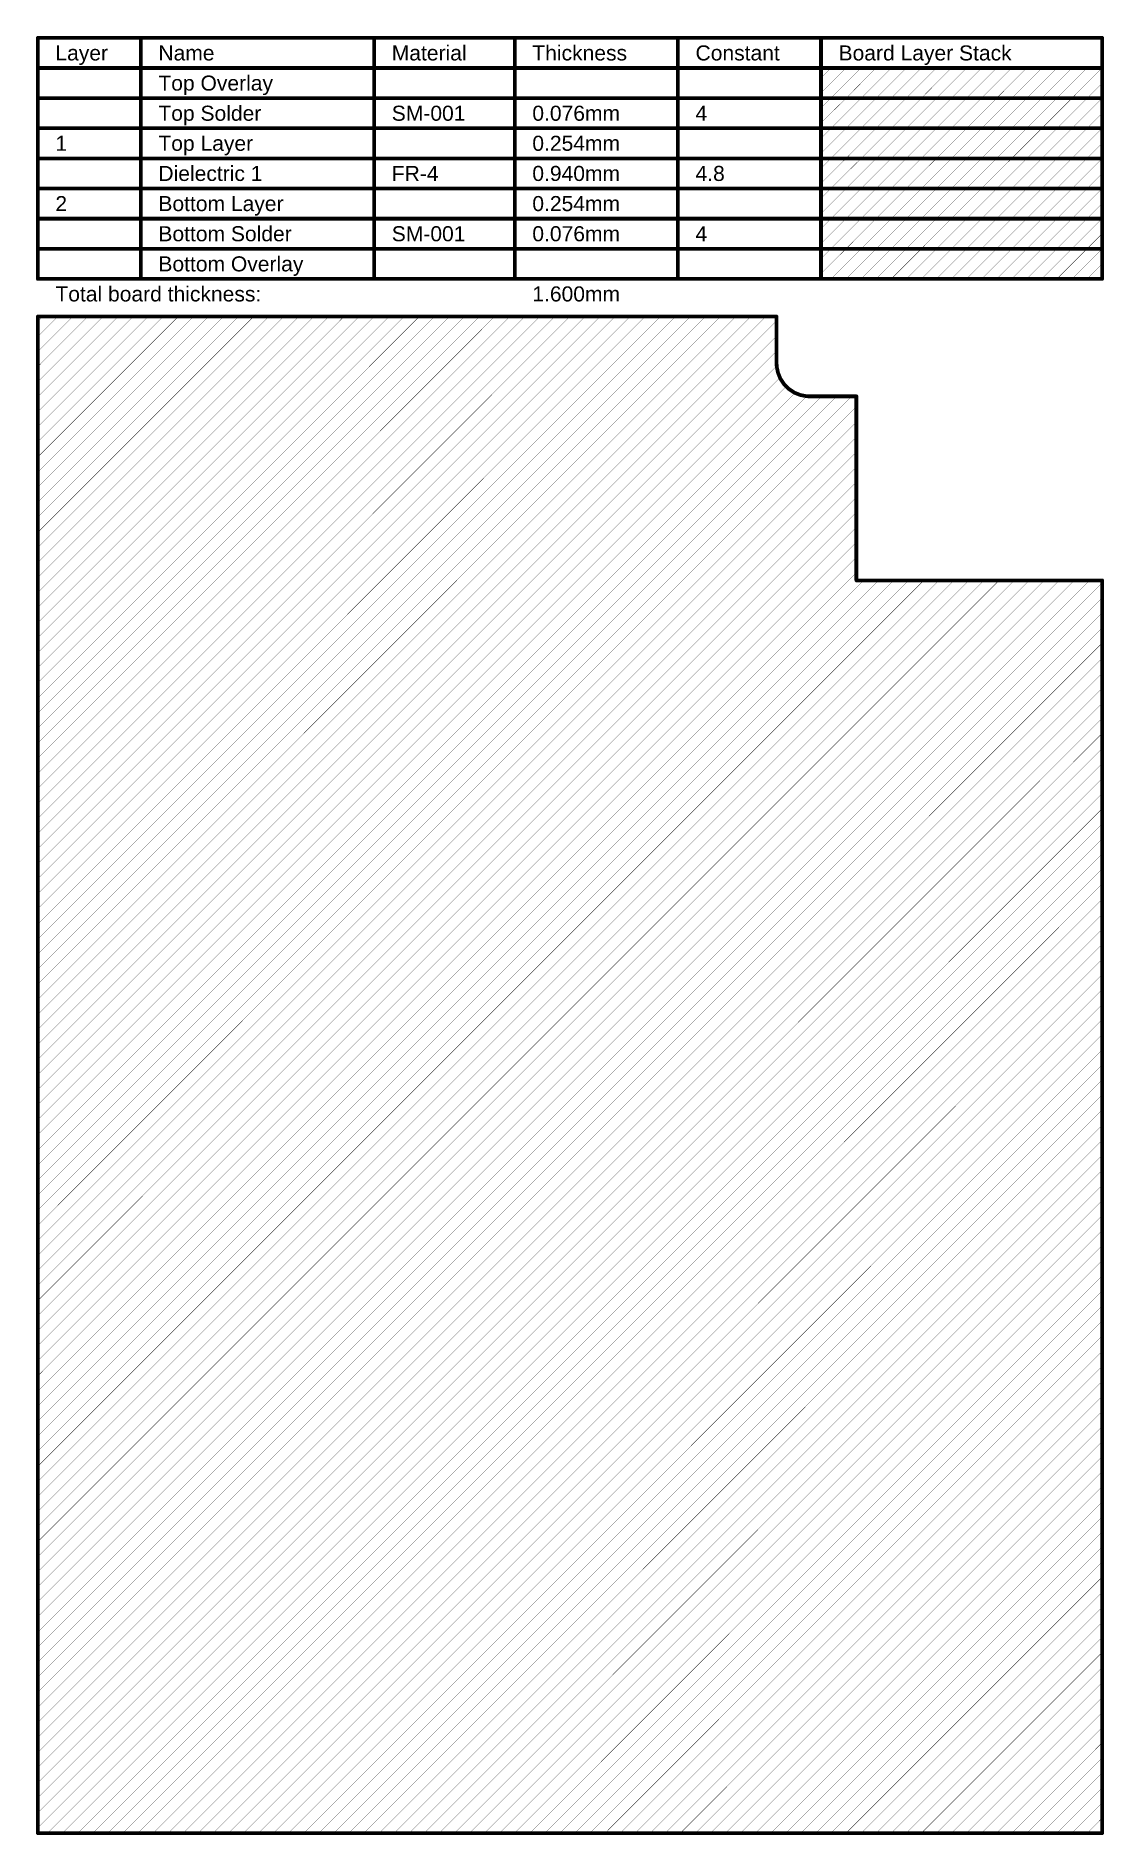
# Model space of a CAD drawing. Header units: inches. Extents: x -18 to 237, y -41 to 211.
# Drawn here: x 99.6 to 207.7, y -41.3 to 140.7 of the extents above; entities that cross this region are included whole.
import ezdxf

# ---------------------------------------------------------------- set-up
doc = ezdxf.new("R2010")
doc.units = ezdxf.units.IN
doc.layers.add('Fabrication', color=76, linetype='Continuous')
doc.styles.add('Arial', font='', dxfattribs={"height": 0.2})
doc.styles.get('Arial').set_extended_font_data('Arial')

msp = doc.modelspace()

# ---------------------------------------------------------------- texts
at = {"layer": 'Fabrication', "style": 'Arial'}
for s, height, p in [('Layer', 1.524, (101.57, 138.26)), ('Name', 1.524, (111.99, 138.26)), ('Material', 1.524, (135.6, 138.26)), ('Thickness', 1.524, (149.82, 138.26)), ('Constant', 1.524, (166.33, 138.26)), ('Board Layer Stack', 1.524, (180.8, 138.26)), ('Top Overlay', 1.524, (111.99, 135.21)), ('Top Solder', 1.524, (111.99, 132.16)), ('SM-001', 1.524, (135.6, 132.16)), ('0.076mm', 1.524, (149.82, 132.16)), ('4', 1.52, (166.33, 132.16)), ('1', 1.52, (101.57, 129.12)), ('Top Layer', 1.524, (111.99, 129.12)), ('0.254mm', 1.524, (149.82, 129.12)), ('Dielectric 1', 1.524, (111.99, 126.07)), ('FR-4', 1.524, (135.6, 126.07)), ('0.940mm', 1.524, (149.82, 126.07)), ('4.8', 1.524, (166.33, 126.07)), ('2', 1.52, (101.57, 123.02)), ('Bottom Layer', 1.524, (111.99, 123.02)), ('0.254mm', 1.524, (149.82, 123.02)), ('Bottom Solder', 1.524, (111.99, 119.97)), ('SM-001', 1.524, (135.6, 119.97)), ('0.076mm', 1.524, (149.82, 119.97)), ('4', 1.52, (166.33, 119.97)), ('Bottom Overlay', 1.524, (111.99, 116.92)), ('Total board thickness:', 1.524, (101.57, 113.88)), ('1.600mm', 1.524, (149.82, 113.88))]:
    msp.add_text(s, height=height, dxfattribs=at).set_placement(p)

# ---------------------------------------------------------------- linework, layer by layer
at = {"layer": 'Fabrication'}
for points in [[(99.8, 116.16, 0.381, 0.381, 0), (99.8, 140.55, 0.381, 0.381, 0)], [(99.8, 140.55, 0.381, 0.381, 0), (207.46, 140.55, 0.381, 0.381, 0)], [(110.21, 116.16, 0.381, 0.381, 0), (110.21, 140.55, 0.381, 0.381, 0)], [(133.82, 116.16, 0.381, 0.381, 0), (133.82, 140.55, 0.381, 0.381, 0)], [(148.04, 116.16, 0.381, 0.381, 0), (148.04, 140.55, 0.381, 0.381, 0)], [(164.55, 116.16, 0.381, 0.381, 0), (164.55, 140.55, 0.381, 0.381, 0)], [(179.02, 116.16, 0.381, 0.381, 0), (179.02, 140.55, 0.381, 0.381, 0)], [(207.46, 116.16, 0.381, 0.381, 0), (207.46, 140.55, 0.381, 0.381, 0)], [(99.8, 137.5, 0.381, 0.381, 0), (207.46, 137.5, 0.381, 0.381, 0)], [(179.02, 136.49, 0.0254, 0.0254, 0), (180.03, 137.5, 0.0254, 0.0254, 0)], [(179.02, 134.97, 0.0254, 0.0254, 0), (181.56, 137.5, 0.0254, 0.0254, 0)], [(180.03, 134.45, 0.0254, 0.0254, 0), (183.08, 137.5, 0.0254, 0.0254, 0)], [(181.56, 134.45, 0.0254, 0.0254, 0), (184.6, 137.5, 0.0254, 0.0254, 0)], [(183.08, 134.45, 0.0254, 0.0254, 0), (186.13, 137.5, 0.0254, 0.0254, 0)], [(184.6, 134.45, 0.0254, 0.0254, 0), (187.65, 137.5, 0.0254, 0.0254, 0)], [(186.13, 134.45, 0.0254, 0.0254, 0), (189.18, 137.5, 0.0254, 0.0254, 0)], [(187.65, 134.45, 0.0254, 0.0254, 0), (190.7, 137.5, 0.0254, 0.0254, 0)], [(189.18, 134.45, 0.0254, 0.0254, 0), (192.22, 137.5, 0.0254, 0.0254, 0)], [(190.7, 134.45, 0.0254, 0.0254, 0), (193.75, 137.5, 0.0254, 0.0254, 0)], [(192.22, 134.45, 0.0254, 0.0254, 0), (195.27, 137.5, 0.0254, 0.0254, 0)], [(193.75, 134.45, 0.0254, 0.0254, 0), (196.8, 137.5, 0.0254, 0.0254, 0)], [(195.27, 134.45, 0.0254, 0.0254, 0), (198.32, 137.5, 0.0254, 0.0254, 0)], [(196.8, 134.45, 0.0254, 0.0254, 0), (199.84, 137.5, 0.0254, 0.0254, 0)], [(198.32, 134.45, 0.0254, 0.0254, 0), (201.37, 137.5, 0.0254, 0.0254, 0)], [(199.84, 134.45, 0.0254, 0.0254, 0), (202.89, 137.5, 0.0254, 0.0254, 0)], [(201.37, 134.45, 0.0254, 0.0254, 0), (204.42, 137.5, 0.0254, 0.0254, 0)], [(202.89, 134.45, 0.0254, 0.0254, 0), (205.94, 137.5, 0.0254, 0.0254, 0)], [(204.42, 134.45, 0.0254, 0.0254, 0), (207.46, 137.5, 0.0254, 0.0254, 0)], [(205.94, 134.45, 0.0254, 0.0254, 0), (207.46, 135.97, 0.0254, 0.0254, 0)], [(99.8, 134.45, 0.381, 0.381, 0), (110.21, 134.45, 0.381, 0.381, 0)], [(110.21, 134.45, 0.381, 0.381, 0), (133.82, 134.45, 0.381, 0.381, 0)], [(133.82, 134.45, 0.381, 0.381, 0), (148.04, 134.45, 0.381, 0.381, 0)], [(148.04, 134.45, 0.381, 0.381, 0), (164.55, 134.45, 0.381, 0.381, 0)], [(164.55, 134.45, 0.381, 0.381, 0), (179.02, 134.45, 0.381, 0.381, 0)], [(179.02, 134.45, 0.381, 0.381, 0), (207.46, 134.45, 0.381, 0.381, 0)], [(179.02, 133.44, 0.0254, 0.0254, 0), (180.03, 134.45, 0.0254, 0.0254, 0)], [(179.02, 131.92, 0.0254, 0.0254, 0), (181.56, 134.45, 0.0254, 0.0254, 0)], [(180.03, 131.4, 0.0254, 0.0254, 0), (183.08, 134.45, 0.0254, 0.0254, 0)], [(181.56, 131.4, 0.0254, 0.0254, 0), (184.6, 134.45, 0.0254, 0.0254, 0)], [(183.08, 131.4, 0.0254, 0.0254, 0), (186.13, 134.45, 0.0254, 0.0254, 0)], [(184.6, 131.4, 0.0254, 0.0254, 0), (187.65, 134.45, 0.0254, 0.0254, 0)], [(186.13, 131.4, 0.0254, 0.0254, 0), (189.18, 134.45, 0.0254, 0.0254, 0)], [(187.65, 131.4, 0.0254, 0.0254, 0), (190.7, 134.45, 0.0254, 0.0254, 0)], [(189.18, 131.4, 0.0254, 0.0254, 0), (192.22, 134.45, 0.0254, 0.0254, 0)], [(190.7, 131.4, 0.0254, 0.0254, 0), (193.75, 134.45, 0.0254, 0.0254, 0)], [(192.22, 131.4, 0.0254, 0.0254, 0), (195.27, 134.45, 0.0254, 0.0254, 0)], [(193.75, 131.4, 0.0254, 0.0254, 0), (196.8, 134.45, 0.0254, 0.0254, 0)], [(195.27, 131.4, 0.0254, 0.0254, 0), (198.32, 134.45, 0.0254, 0.0254, 0)], [(196.8, 131.4, 0.0254, 0.0254, 0), (199.84, 134.45, 0.0254, 0.0254, 0)], [(198.32, 131.4, 0.0254, 0.0254, 0), (201.37, 134.45, 0.0254, 0.0254, 0)], [(199.84, 131.4, 0.0254, 0.0254, 0), (202.89, 134.45, 0.0254, 0.0254, 0)], [(201.37, 131.4, 0.0254, 0.0254, 0), (204.42, 134.45, 0.0254, 0.0254, 0)], [(202.89, 131.4, 0.0254, 0.0254, 0), (205.94, 134.45, 0.0254, 0.0254, 0)], [(204.42, 131.4, 0.0254, 0.0254, 0), (207.46, 134.45, 0.0254, 0.0254, 0)], [(205.94, 131.4, 0.0254, 0.0254, 0), (207.46, 132.93, 0.0254, 0.0254, 0)], [(99.8, 131.4, 0.381, 0.381, 0), (110.21, 131.4, 0.381, 0.381, 0)], [(110.21, 131.4, 0.381, 0.381, 0), (133.82, 131.4, 0.381, 0.381, 0)], [(133.82, 131.4, 0.381, 0.381, 0), (148.04, 131.4, 0.381, 0.381, 0)], [(148.04, 131.4, 0.381, 0.381, 0), (164.55, 131.4, 0.381, 0.381, 0)], [(164.55, 131.4, 0.381, 0.381, 0), (179.02, 131.4, 0.381, 0.381, 0)], [(179.02, 131.4, 0.381, 0.381, 0), (207.46, 131.4, 0.381, 0.381, 0)], [(179.02, 130.39, 0.0254, 0.0254, 0), (180.03, 131.4, 0.0254, 0.0254, 0)], [(179.02, 128.87, 0.0254, 0.0254, 0), (181.56, 131.4, 0.0254, 0.0254, 0)], [(180.03, 128.35, 0.0254, 0.0254, 0), (183.08, 131.4, 0.0254, 0.0254, 0)], [(181.56, 128.35, 0.0254, 0.0254, 0), (184.6, 131.4, 0.0254, 0.0254, 0)], [(183.08, 128.35, 0.0254, 0.0254, 0), (186.13, 131.4, 0.0254, 0.0254, 0)], [(184.6, 128.35, 0.0254, 0.0254, 0), (187.65, 131.4, 0.0254, 0.0254, 0)], [(186.13, 128.35, 0.0254, 0.0254, 0), (189.18, 131.4, 0.0254, 0.0254, 0)], [(187.65, 128.35, 0.0254, 0.0254, 0), (190.7, 131.4, 0.0254, 0.0254, 0)], [(189.18, 128.35, 0.0254, 0.0254, 0), (192.22, 131.4, 0.0254, 0.0254, 0)], [(190.7, 128.35, 0.0254, 0.0254, 0), (193.75, 131.4, 0.0254, 0.0254, 0)], [(192.22, 128.35, 0.0254, 0.0254, 0), (195.27, 131.4, 0.0254, 0.0254, 0)], [(193.75, 128.35, 0.0254, 0.0254, 0), (196.8, 131.4, 0.0254, 0.0254, 0)], [(195.27, 128.35, 0.0254, 0.0254, 0), (198.32, 131.4, 0.0254, 0.0254, 0)], [(196.8, 128.35, 0.0254, 0.0254, 0), (199.84, 131.4, 0.0254, 0.0254, 0)], [(198.32, 128.35, 0.0254, 0.0254, 0), (201.37, 131.4, 0.0254, 0.0254, 0)], [(199.84, 128.35, 0.0254, 0.0254, 0), (202.89, 131.4, 0.0254, 0.0254, 0)], [(201.37, 128.35, 0.0254, 0.0254, 0), (204.42, 131.4, 0.0254, 0.0254, 0)], [(202.89, 128.35, 0.0254, 0.0254, 0), (205.94, 131.4, 0.0254, 0.0254, 0)], [(204.42, 128.35, 0.0254, 0.0254, 0), (207.46, 131.4, 0.0254, 0.0254, 0)], [(205.94, 128.35, 0.0254, 0.0254, 0), (207.46, 129.88, 0.0254, 0.0254, 0)], [(99.8, 128.35, 0.381, 0.381, 0), (110.21, 128.35, 0.381, 0.381, 0)], [(110.21, 128.35, 0.381, 0.381, 0), (133.82, 128.35, 0.381, 0.381, 0)], [(133.82, 128.35, 0.381, 0.381, 0), (148.04, 128.35, 0.381, 0.381, 0)], [(148.04, 128.35, 0.381, 0.381, 0), (164.55, 128.35, 0.381, 0.381, 0)], [(164.55, 128.35, 0.381, 0.381, 0), (179.02, 128.35, 0.381, 0.381, 0)], [(179.02, 128.35, 0.381, 0.381, 0), (207.46, 128.35, 0.381, 0.381, 0)], [(179.02, 127.35, 0.0254, 0.0254, 0), (180.03, 128.35, 0.0254, 0.0254, 0)], [(179.02, 125.82, 0.0254, 0.0254, 0), (181.56, 128.35, 0.0254, 0.0254, 0)], [(180.03, 125.31, 0.0254, 0.0254, 0), (183.08, 128.35, 0.0254, 0.0254, 0)], [(181.56, 125.31, 0.0254, 0.0254, 0), (184.6, 128.35, 0.0254, 0.0254, 0)], [(183.08, 125.31, 0.0254, 0.0254, 0), (186.13, 128.35, 0.0254, 0.0254, 0)], [(184.6, 125.31, 0.0254, 0.0254, 0), (187.65, 128.35, 0.0254, 0.0254, 0)], [(186.13, 125.31, 0.0254, 0.0254, 0), (189.18, 128.35, 0.0254, 0.0254, 0)], [(187.65, 125.31, 0.0254, 0.0254, 0), (190.7, 128.35, 0.0254, 0.0254, 0)], [(189.18, 125.31, 0.0254, 0.0254, 0), (192.22, 128.35, 0.0254, 0.0254, 0)], [(190.7, 125.31, 0.0254, 0.0254, 0), (193.75, 128.35, 0.0254, 0.0254, 0)], [(192.22, 125.31, 0.0254, 0.0254, 0), (195.27, 128.35, 0.0254, 0.0254, 0)], [(193.75, 125.31, 0.0254, 0.0254, 0), (196.8, 128.35, 0.0254, 0.0254, 0)], [(195.27, 125.31, 0.0254, 0.0254, 0), (198.32, 128.35, 0.0254, 0.0254, 0)], [(196.8, 125.31, 0.0254, 0.0254, 0), (199.84, 128.35, 0.0254, 0.0254, 0)], [(198.32, 125.31, 0.0254, 0.0254, 0), (201.37, 128.35, 0.0254, 0.0254, 0)], [(199.84, 125.31, 0.0254, 0.0254, 0), (202.89, 128.35, 0.0254, 0.0254, 0)], [(201.37, 125.31, 0.0254, 0.0254, 0), (204.42, 128.35, 0.0254, 0.0254, 0)], [(202.89, 125.31, 0.0254, 0.0254, 0), (205.94, 128.35, 0.0254, 0.0254, 0)], [(204.42, 125.31, 0.0254, 0.0254, 0), (207.46, 128.35, 0.0254, 0.0254, 0)], [(205.94, 125.31, 0.0254, 0.0254, 0), (207.46, 126.83, 0.0254, 0.0254, 0)], [(99.8, 125.31, 0.381, 0.381, 0), (110.21, 125.31, 0.381, 0.381, 0)], [(110.21, 125.31, 0.381, 0.381, 0), (133.82, 125.31, 0.381, 0.381, 0)], [(133.82, 125.31, 0.381, 0.381, 0), (148.04, 125.31, 0.381, 0.381, 0)], [(148.04, 125.31, 0.381, 0.381, 0), (164.55, 125.31, 0.381, 0.381, 0)], [(164.55, 125.31, 0.381, 0.381, 0), (179.02, 125.31, 0.381, 0.381, 0)], [(179.02, 125.31, 0.381, 0.381, 0), (207.46, 125.31, 0.381, 0.381, 0)], [(179.02, 124.3, 0.0254, 0.0254, 0), (180.03, 125.31, 0.0254, 0.0254, 0)], [(179.02, 122.77, 0.0254, 0.0254, 0), (181.56, 125.31, 0.0254, 0.0254, 0)], [(180.03, 122.26, 0.0254, 0.0254, 0), (183.08, 125.31, 0.0254, 0.0254, 0)], [(181.56, 122.26, 0.0254, 0.0254, 0), (184.6, 125.31, 0.0254, 0.0254, 0)], [(183.08, 122.26, 0.0254, 0.0254, 0), (186.13, 125.31, 0.0254, 0.0254, 0)], [(184.6, 122.26, 0.0254, 0.0254, 0), (187.65, 125.31, 0.0254, 0.0254, 0)], [(186.13, 122.26, 0.0254, 0.0254, 0), (189.18, 125.31, 0.0254, 0.0254, 0)], [(187.65, 122.26, 0.0254, 0.0254, 0), (190.7, 125.31, 0.0254, 0.0254, 0)], [(189.18, 122.26, 0.0254, 0.0254, 0), (192.22, 125.31, 0.0254, 0.0254, 0)], [(190.7, 122.26, 0.0254, 0.0254, 0), (193.75, 125.31, 0.0254, 0.0254, 0)], [(192.22, 122.26, 0.0254, 0.0254, 0), (195.27, 125.31, 0.0254, 0.0254, 0)], [(193.75, 122.26, 0.0254, 0.0254, 0), (196.8, 125.31, 0.0254, 0.0254, 0)], [(195.27, 122.26, 0.0254, 0.0254, 0), (198.32, 125.31, 0.0254, 0.0254, 0)], [(196.8, 122.26, 0.0254, 0.0254, 0), (199.84, 125.31, 0.0254, 0.0254, 0)], [(198.32, 122.26, 0.0254, 0.0254, 0), (201.37, 125.31, 0.0254, 0.0254, 0)], [(199.84, 122.26, 0.0254, 0.0254, 0), (202.89, 125.31, 0.0254, 0.0254, 0)], [(201.37, 122.26, 0.0254, 0.0254, 0), (204.42, 125.31, 0.0254, 0.0254, 0)], [(202.89, 122.26, 0.0254, 0.0254, 0), (205.94, 125.31, 0.0254, 0.0254, 0)], [(204.42, 122.26, 0.0254, 0.0254, 0), (207.46, 125.31, 0.0254, 0.0254, 0)], [(205.94, 122.26, 0.0254, 0.0254, 0), (207.46, 123.78, 0.0254, 0.0254, 0)], [(99.8, 122.26, 0.381, 0.381, 0), (110.21, 122.26, 0.381, 0.381, 0)], [(110.21, 122.26, 0.381, 0.381, 0), (133.82, 122.26, 0.381, 0.381, 0)], [(133.82, 122.26, 0.381, 0.381, 0), (148.04, 122.26, 0.381, 0.381, 0)], [(148.04, 122.26, 0.381, 0.381, 0), (164.55, 122.26, 0.381, 0.381, 0)], [(164.55, 122.26, 0.381, 0.381, 0), (179.02, 122.26, 0.381, 0.381, 0)], [(179.02, 122.26, 0.381, 0.381, 0), (207.46, 122.26, 0.381, 0.381, 0)], [(179.02, 121.25, 0.0254, 0.0254, 0), (180.03, 122.26, 0.0254, 0.0254, 0)], [(179.02, 119.73, 0.0254, 0.0254, 0), (181.56, 122.26, 0.0254, 0.0254, 0)], [(180.03, 119.21, 0.0254, 0.0254, 0), (183.08, 122.26, 0.0254, 0.0254, 0)], [(181.56, 119.21, 0.0254, 0.0254, 0), (184.6, 122.26, 0.0254, 0.0254, 0)], [(183.08, 119.21, 0.0254, 0.0254, 0), (186.13, 122.26, 0.0254, 0.0254, 0)], [(184.6, 119.21, 0.0254, 0.0254, 0), (187.65, 122.26, 0.0254, 0.0254, 0)], [(186.13, 119.21, 0.0254, 0.0254, 0), (189.18, 122.26, 0.0254, 0.0254, 0)], [(187.65, 119.21, 0.0254, 0.0254, 0), (190.7, 122.26, 0.0254, 0.0254, 0)], [(189.18, 119.21, 0.0254, 0.0254, 0), (192.22, 122.26, 0.0254, 0.0254, 0)], [(190.7, 119.21, 0.0254, 0.0254, 0), (193.75, 122.26, 0.0254, 0.0254, 0)], [(192.22, 119.21, 0.0254, 0.0254, 0), (195.27, 122.26, 0.0254, 0.0254, 0)], [(193.75, 119.21, 0.0254, 0.0254, 0), (196.8, 122.26, 0.0254, 0.0254, 0)], [(195.27, 119.21, 0.0254, 0.0254, 0), (198.32, 122.26, 0.0254, 0.0254, 0)], [(196.8, 119.21, 0.0254, 0.0254, 0), (199.84, 122.26, 0.0254, 0.0254, 0)], [(198.32, 119.21, 0.0254, 0.0254, 0), (201.37, 122.26, 0.0254, 0.0254, 0)], [(199.84, 119.21, 0.0254, 0.0254, 0), (202.89, 122.26, 0.0254, 0.0254, 0)], [(201.37, 119.21, 0.0254, 0.0254, 0), (204.42, 122.26, 0.0254, 0.0254, 0)], [(202.89, 119.21, 0.0254, 0.0254, 0), (205.94, 122.26, 0.0254, 0.0254, 0)], [(204.42, 119.21, 0.0254, 0.0254, 0), (207.46, 122.26, 0.0254, 0.0254, 0)], [(205.94, 119.21, 0.0254, 0.0254, 0), (207.46, 120.73, 0.0254, 0.0254, 0)], [(99.8, 119.21, 0.381, 0.381, 0), (110.21, 119.21, 0.381, 0.381, 0)], [(110.21, 119.21, 0.381, 0.381, 0), (133.82, 119.21, 0.381, 0.381, 0)], [(133.82, 119.21, 0.381, 0.381, 0), (148.04, 119.21, 0.381, 0.381, 0)], [(148.04, 119.21, 0.381, 0.381, 0), (164.55, 119.21, 0.381, 0.381, 0)], [(164.55, 119.21, 0.381, 0.381, 0), (179.02, 119.21, 0.381, 0.381, 0)], [(179.02, 119.21, 0.381, 0.381, 0), (207.46, 119.21, 0.381, 0.381, 0)], [(179.02, 118.2, 0.0254, 0.0254, 0), (180.03, 119.21, 0.0254, 0.0254, 0)], [(179.02, 116.68, 0.0254, 0.0254, 0), (181.56, 119.21, 0.0254, 0.0254, 0)], [(180.03, 116.16, 0.0254, 0.0254, 0), (183.08, 119.21, 0.0254, 0.0254, 0)], [(181.56, 116.16, 0.0254, 0.0254, 0), (184.6, 119.21, 0.0254, 0.0254, 0)], [(183.08, 116.16, 0.0254, 0.0254, 0), (186.13, 119.21, 0.0254, 0.0254, 0)], [(184.6, 116.16, 0.0254, 0.0254, 0), (187.65, 119.21, 0.0254, 0.0254, 0)], [(186.13, 116.16, 0.0254, 0.0254, 0), (189.18, 119.21, 0.0254, 0.0254, 0)], [(187.65, 116.16, 0.0254, 0.0254, 0), (190.7, 119.21, 0.0254, 0.0254, 0)], [(189.18, 116.16, 0.0254, 0.0254, 0), (192.22, 119.21, 0.0254, 0.0254, 0)], [(190.7, 116.16, 0.0254, 0.0254, 0), (193.75, 119.21, 0.0254, 0.0254, 0)], [(192.22, 116.16, 0.0254, 0.0254, 0), (195.27, 119.21, 0.0254, 0.0254, 0)], [(193.75, 116.16, 0.0254, 0.0254, 0), (196.8, 119.21, 0.0254, 0.0254, 0)], [(195.27, 116.16, 0.0254, 0.0254, 0), (198.32, 119.21, 0.0254, 0.0254, 0)], [(196.8, 116.16, 0.0254, 0.0254, 0), (199.84, 119.21, 0.0254, 0.0254, 0)], [(198.32, 116.16, 0.0254, 0.0254, 0), (201.37, 119.21, 0.0254, 0.0254, 0)], [(199.84, 116.16, 0.0254, 0.0254, 0), (202.89, 119.21, 0.0254, 0.0254, 0)], [(201.37, 116.16, 0.0254, 0.0254, 0), (204.42, 119.21, 0.0254, 0.0254, 0)], [(202.89, 116.16, 0.0254, 0.0254, 0), (205.94, 119.21, 0.0254, 0.0254, 0)], [(204.42, 116.16, 0.0254, 0.0254, 0), (207.46, 119.21, 0.0254, 0.0254, 0)], [(205.94, 116.16, 0.0254, 0.0254, 0), (207.46, 117.69, 0.0254, 0.0254, 0)], [(99.8, 116.16, 0.381, 0.381, 0), (110.21, 116.16, 0.381, 0.381, 0)], [(110.21, 116.16, 0.381, 0.381, 0), (133.82, 116.16, 0.381, 0.381, 0)], [(133.82, 116.16, 0.381, 0.381, 0), (148.04, 116.16, 0.381, 0.381, 0)], [(148.04, 116.16, 0.381, 0.381, 0), (164.55, 116.16, 0.381, 0.381, 0)], [(164.55, 116.16, 0.381, 0.381, 0), (179.02, 116.16, 0.381, 0.381, 0)], [(179.02, 116.16, 0.381, 0.381, 0), (207.46, 116.16, 0.381, 0.381, 0)], [(99.8, 112.35, 0.381, 0.381, 0), (174.53, 112.35, 0.381, 0.381, 0)], [(99.8, 112.35, 0.381, 0.381, 0), (99.8, -41.07, 0.381, 0.381, 0)], [(99.8, 111.86, 0.0254, 0.0254, 0), (100.3, 112.37, 0.0254, 0.0254, 0)], [(99.8, 110.34, 0.0254, 0.0254, 0), (101.83, 112.37, 0.0254, 0.0254, 0)], [(99.8, 108.81, 0.0254, 0.0254, 0), (103.35, 112.37, 0.0254, 0.0254, 0)], [(99.8, 107.29, 0.0254, 0.0254, 0), (104.87, 112.37, 0.0254, 0.0254, 0)], [(99.8, 105.77, 0.0254, 0.0254, 0), (106.4, 112.37, 0.0254, 0.0254, 0)], [(99.8, 104.24, 0.0254, 0.0254, 0), (107.92, 112.37, 0.0254, 0.0254, 0)], [(99.8, 102.72, 0.0254, 0.0254, 0), (109.45, 112.37, 0.0254, 0.0254, 0)], [(99.8, 101.19, 0.0254, 0.0254, 0), (110.97, 112.37, 0.0254, 0.0254, 0)], [(99.8, 99.67, 0.0254, 0.0254, 0), (112.49, 112.37, 0.0254, 0.0254, 0)], [(99.8, 98.15, 0.0254, 0.0254, 0), (114.02, 112.37, 0.0254, 0.0254, 0)], [(99.8, 96.62, 0.0254, 0.0254, 0), (115.54, 112.37, 0.0254, 0.0254, 0)], [(99.8, 95.1, 0.0254, 0.0254, 0), (117.07, 112.37, 0.0254, 0.0254, 0)], [(99.8, 93.57, 0.0254, 0.0254, 0), (118.59, 112.37, 0.0254, 0.0254, 0)], [(99.8, 92.05, 0.0254, 0.0254, 0), (120.11, 112.37, 0.0254, 0.0254, 0)], [(99.8, 90.53, 0.0254, 0.0254, 0), (121.64, 112.37, 0.0254, 0.0254, 0)], [(99.8, 89, 0.0254, 0.0254, 0), (123.16, 112.37, 0.0254, 0.0254, 0)], [(99.8, 87.48, 0.0254, 0.0254, 0), (124.69, 112.37, 0.0254, 0.0254, 0)], [(99.8, 85.95, 0.0254, 0.0254, 0), (126.21, 112.37, 0.0254, 0.0254, 0)], [(99.8, 84.43, 0.0254, 0.0254, 0), (127.73, 112.37, 0.0254, 0.0254, 0)], [(99.8, 82.91, 0.0254, 0.0254, 0), (129.26, 112.37, 0.0254, 0.0254, 0)], [(99.8, 81.38, 0.0254, 0.0254, 0), (130.78, 112.37, 0.0254, 0.0254, 0)], [(99.8, 79.86, 0.0254, 0.0254, 0), (132.31, 112.37, 0.0254, 0.0254, 0)], [(99.8, 78.33, 0.0254, 0.0254, 0), (133.83, 112.37, 0.0254, 0.0254, 0)], [(99.8, 76.81, 0.0254, 0.0254, 0), (135.35, 112.37, 0.0254, 0.0254, 0)], [(99.8, 75.29, 0.0254, 0.0254, 0), (136.88, 112.37, 0.0254, 0.0254, 0)], [(99.8, 73.76, 0.0254, 0.0254, 0), (138.4, 112.37, 0.0254, 0.0254, 0)], [(99.8, 72.24, 0.0254, 0.0254, 0), (139.93, 112.37, 0.0254, 0.0254, 0)], [(99.8, 70.71, 0.0254, 0.0254, 0), (141.45, 112.37, 0.0254, 0.0254, 0)], [(99.8, 69.19, 0.0254, 0.0254, 0), (142.97, 112.37, 0.0254, 0.0254, 0)], [(99.8, 67.67, 0.0254, 0.0254, 0), (144.5, 112.37, 0.0254, 0.0254, 0)], [(99.8, 66.14, 0.0254, 0.0254, 0), (146.02, 112.37, 0.0254, 0.0254, 0)], [(99.8, 64.62, 0.0254, 0.0254, 0), (147.55, 112.37, 0.0254, 0.0254, 0)], [(99.8, 63.09, 0.0254, 0.0254, 0), (149.07, 112.37, 0.0254, 0.0254, 0)], [(99.8, 61.57, 0.0254, 0.0254, 0), (150.59, 112.37, 0.0254, 0.0254, 0)], [(99.8, 60.05, 0.0254, 0.0254, 0), (152.12, 112.37, 0.0254, 0.0254, 0)], [(99.8, 58.52, 0.0254, 0.0254, 0), (153.64, 112.37, 0.0254, 0.0254, 0)], [(99.8, 57, 0.0254, 0.0254, 0), (155.17, 112.37, 0.0254, 0.0254, 0)], [(99.8, 55.47, 0.0254, 0.0254, 0), (156.69, 112.37, 0.0254, 0.0254, 0)], [(99.8, 53.95, 0.0254, 0.0254, 0), (158.21, 112.37, 0.0254, 0.0254, 0)], [(99.8, 52.43, 0.0254, 0.0254, 0), (159.74, 112.37, 0.0254, 0.0254, 0)], [(99.8, 50.9, 0.0254, 0.0254, 0), (161.26, 112.37, 0.0254, 0.0254, 0)], [(99.8, 49.38, 0.0254, 0.0254, 0), (162.79, 112.37, 0.0254, 0.0254, 0)], [(99.8, 47.85, 0.0254, 0.0254, 0), (164.31, 112.37, 0.0254, 0.0254, 0)], [(99.8, 46.33, 0.0254, 0.0254, 0), (165.83, 112.37, 0.0254, 0.0254, 0)], [(99.8, 44.81, 0.0254, 0.0254, 0), (167.36, 112.37, 0.0254, 0.0254, 0)], [(99.8, 43.28, 0.0254, 0.0254, 0), (168.88, 112.37, 0.0254, 0.0254, 0)], [(99.8, 41.76, 0.0254, 0.0254, 0), (170.41, 112.37, 0.0254, 0.0254, 0)], [(99.8, 40.23, 0.0254, 0.0254, 0), (171.93, 112.37, 0.0254, 0.0254, 0)], [(99.8, 38.71, 0.0254, 0.0254, 0), (173.45, 112.37, 0.0254, 0.0254, 0)], [(99.8, 37.19, 0.0254, 0.0254, 0), (174.53, 111.92, 0.0254, 0.0254, 0)], [(174.53, 112.35, 0.381, 0.381, 0), (174.53, 107.64, 0.381, 0.381, 0)], [(99.8, 35.66, 0.0254, 0.0254, 0), (174.53, 110.39, 0.0254, 0.0254, 0)], [(99.8, 34.14, 0.0254, 0.0254, 0), (174.53, 108.87, 0.0254, 0.0254, 0)], [(174.53, 107.64, 0.381, 0.381, 0), (174.54, 107.31, 0.381, 0.381, 0)], [(174.54, 107.31, 0.381, 0.381, 0), (174.67, 106.67, 0.381, 0.381, 0)], [(99.8, 32.61, 0.0254, 0.0254, 0), (174.54, 107.36, 0.0254, 0.0254, 0)], [(99.8, 31.09, 0.0254, 0.0254, 0), (174.88, 106.18, 0.0254, 0.0254, 0)], [(174.67, 106.67, 0.381, 0.381, 0), (174.92, 106.06, 0.381, 0.381, 0)], [(174.92, 106.06, 0.381, 0.381, 0), (175.29, 105.51, 0.381, 0.381, 0)], [(175.29, 105.51, 0.381, 0.381, 0), (175.76, 105.04, 0.381, 0.381, 0)], [(99.8, 29.57, 0.0254, 0.0254, 0), (175.52, 105.29, 0.0254, 0.0254, 0)], [(99.8, 28.04, 0.0254, 0.0254, 0), (176.41, 104.65, 0.0254, 0.0254, 0)], [(99.8, 26.52, 0.0254, 0.0254, 0), (177.59, 104.31, 0.0254, 0.0254, 0)], [(99.8, 24.99, 0.0254, 0.0254, 0), (179.1, 104.3, 0.0254, 0.0254, 0)], [(99.8, 23.47, 0.0254, 0.0254, 0), (180.62, 104.3, 0.0254, 0.0254, 0)], [(99.8, 21.95, 0.0254, 0.0254, 0), (182.15, 104.3, 0.0254, 0.0254, 0)], [(175.76, 105.04, 0.381, 0.381, 0), (176.3, 104.67, 0.381, 0.381, 0)], [(176.3, 104.67, 0.381, 0.381, 0), (176.91, 104.42, 0.381, 0.381, 0)], [(176.91, 104.42, 0.381, 0.381, 0), (177.56, 104.29, 0.381, 0.381, 0)], [(177.56, 104.29, 0.381, 0.381, 0), (177.89, 104.28, 0.381, 0.381, 0)], [(177.89, 104.28, 0.381, 0.381, 0), (182.6, 104.28, 0.381, 0.381, 0)], [(182.6, 104.28, 0.381, 0.381, 0), (182.6, 85.66, 0.381, 0.381, 0)], [(99.8, 20.42, 0.0254, 0.0254, 0), (182.6, 103.23, 0.0254, 0.0254, 0)], [(99.8, 18.9, 0.0254, 0.0254, 0), (182.6, 101.7, 0.0254, 0.0254, 0)], [(99.8, 17.37, 0.0254, 0.0254, 0), (182.6, 100.18, 0.0254, 0.0254, 0)], [(99.8, 15.85, 0.0254, 0.0254, 0), (182.6, 98.65, 0.0254, 0.0254, 0)], [(99.8, 14.33, 0.0254, 0.0254, 0), (182.6, 97.13, 0.0254, 0.0254, 0)], [(99.8, 12.8, 0.0254, 0.0254, 0), (182.6, 95.61, 0.0254, 0.0254, 0)], [(99.8, 11.28, 0.0254, 0.0254, 0), (182.6, 94.08, 0.0254, 0.0254, 0)], [(99.8, 9.75, 0.0254, 0.0254, 0), (182.6, 92.56, 0.0254, 0.0254, 0)], [(99.8, 8.23, 0.0254, 0.0254, 0), (182.6, 91.03, 0.0254, 0.0254, 0)], [(99.8, 6.71, 0.0254, 0.0254, 0), (182.6, 89.51, 0.0254, 0.0254, 0)], [(99.8, 5.18, 0.0254, 0.0254, 0), (182.6, 87.99, 0.0254, 0.0254, 0)], [(99.8, 3.66, 0.0254, 0.0254, 0), (182.6, 86.46, 0.0254, 0.0254, 0)], [(99.8, 2.13, 0.0254, 0.0254, 0), (183.35, 85.68, 0.0254, 0.0254, 0)], [(99.8, 0.61, 0.0254, 0.0254, 0), (184.87, 85.68, 0.0254, 0.0254, 0)], [(99.8, -0.91, 0.0254, 0.0254, 0), (186.39, 85.68, 0.0254, 0.0254, 0)], [(99.8, -2.44, 0.0254, 0.0254, 0), (187.92, 85.68, 0.0254, 0.0254, 0)], [(99.8, -3.96, 0.0254, 0.0254, 0), (189.44, 85.68, 0.0254, 0.0254, 0)], [(99.8, -5.49, 0.0254, 0.0254, 0), (190.97, 85.68, 0.0254, 0.0254, 0)], [(99.8, -7.01, 0.0254, 0.0254, 0), (192.49, 85.68, 0.0254, 0.0254, 0)], [(99.8, -8.53, 0.0254, 0.0254, 0), (194.01, 85.68, 0.0254, 0.0254, 0)], [(99.8, -10.06, 0.0254, 0.0254, 0), (195.54, 85.68, 0.0254, 0.0254, 0)], [(99.8, -11.58, 0.0254, 0.0254, 0), (197.06, 85.68, 0.0254, 0.0254, 0)], [(99.8, -13.11, 0.0254, 0.0254, 0), (198.59, 85.68, 0.0254, 0.0254, 0)], [(99.8, -14.63, 0.0254, 0.0254, 0), (200.11, 85.68, 0.0254, 0.0254, 0)], [(99.8, -16.15, 0.0254, 0.0254, 0), (201.63, 85.68, 0.0254, 0.0254, 0)], [(99.8, -17.68, 0.0254, 0.0254, 0), (203.16, 85.68, 0.0254, 0.0254, 0)], [(99.8, -19.2, 0.0254, 0.0254, 0), (204.68, 85.68, 0.0254, 0.0254, 0)], [(99.8, -20.73, 0.0254, 0.0254, 0), (206.21, 85.68, 0.0254, 0.0254, 0)], [(182.6, 85.66, 0.381, 0.381, 0), (207.46, 85.66, 0.381, 0.381, 0)], [(207.46, 85.66, 0.381, 0.381, 0), (207.46, -41.07, 0.381, 0.381, 0)], [(99.8, -22.25, 0.0254, 0.0254, 0), (207.46, 85.42, 0.0254, 0.0254, 0)], [(99.8, -23.77, 0.0254, 0.0254, 0), (207.46, 83.89, 0.0254, 0.0254, 0)], [(99.8, -25.3, 0.0254, 0.0254, 0), (207.46, 82.37, 0.0254, 0.0254, 0)], [(99.8, -26.82, 0.0254, 0.0254, 0), (207.46, 80.85, 0.0254, 0.0254, 0)], [(99.8, -28.35, 0.0254, 0.0254, 0), (207.46, 79.32, 0.0254, 0.0254, 0)], [(99.8, -29.87, 0.0254, 0.0254, 0), (207.46, 77.8, 0.0254, 0.0254, 0)], [(99.8, -31.39, 0.0254, 0.0254, 0), (207.46, 76.27, 0.0254, 0.0254, 0)], [(99.8, -32.92, 0.0254, 0.0254, 0), (207.46, 74.75, 0.0254, 0.0254, 0)], [(99.8, -34.44, 0.0254, 0.0254, 0), (207.46, 73.23, 0.0254, 0.0254, 0)], [(99.8, -35.97, 0.0254, 0.0254, 0), (207.46, 71.7, 0.0254, 0.0254, 0)], [(99.8, -37.49, 0.0254, 0.0254, 0), (207.46, 70.18, 0.0254, 0.0254, 0)], [(99.8, -39.01, 0.0254, 0.0254, 0), (207.46, 68.65, 0.0254, 0.0254, 0)], [(99.8, -40.54, 0.0254, 0.0254, 0), (207.46, 67.13, 0.0254, 0.0254, 0)], [(100.77, -41.09, 0.0254, 0.0254, 0), (207.46, 65.61, 0.0254, 0.0254, 0)], [(102.29, -41.09, 0.0254, 0.0254, 0), (207.46, 64.08, 0.0254, 0.0254, 0)], [(103.82, -41.09, 0.0254, 0.0254, 0), (207.46, 62.56, 0.0254, 0.0254, 0)], [(105.34, -41.09, 0.0254, 0.0254, 0), (207.46, 61.03, 0.0254, 0.0254, 0)], [(106.87, -41.09, 0.0254, 0.0254, 0), (207.46, 59.51, 0.0254, 0.0254, 0)], [(108.39, -41.09, 0.0254, 0.0254, 0), (207.46, 57.99, 0.0254, 0.0254, 0)], [(109.91, -41.09, 0.0254, 0.0254, 0), (207.46, 56.46, 0.0254, 0.0254, 0)], [(111.44, -41.09, 0.0254, 0.0254, 0), (207.46, 54.94, 0.0254, 0.0254, 0)], [(112.96, -41.09, 0.0254, 0.0254, 0), (207.46, 53.41, 0.0254, 0.0254, 0)], [(114.49, -41.09, 0.0254, 0.0254, 0), (207.46, 51.89, 0.0254, 0.0254, 0)], [(116.01, -41.09, 0.0254, 0.0254, 0), (207.46, 50.37, 0.0254, 0.0254, 0)], [(117.53, -41.09, 0.0254, 0.0254, 0), (207.46, 48.84, 0.0254, 0.0254, 0)], [(119.06, -41.09, 0.0254, 0.0254, 0), (207.46, 47.32, 0.0254, 0.0254, 0)], [(120.58, -41.09, 0.0254, 0.0254, 0), (207.46, 45.79, 0.0254, 0.0254, 0)], [(122.11, -41.09, 0.0254, 0.0254, 0), (207.46, 44.27, 0.0254, 0.0254, 0)], [(123.63, -41.09, 0.0254, 0.0254, 0), (207.46, 42.75, 0.0254, 0.0254, 0)], [(125.15, -41.09, 0.0254, 0.0254, 0), (207.46, 41.22, 0.0254, 0.0254, 0)], [(126.68, -41.09, 0.0254, 0.0254, 0), (207.46, 39.7, 0.0254, 0.0254, 0)], [(128.2, -41.09, 0.0254, 0.0254, 0), (207.46, 38.17, 0.0254, 0.0254, 0)], [(129.73, -41.09, 0.0254, 0.0254, 0), (207.46, 36.65, 0.0254, 0.0254, 0)], [(131.25, -41.09, 0.0254, 0.0254, 0), (207.46, 35.13, 0.0254, 0.0254, 0)], [(132.77, -41.09, 0.0254, 0.0254, 0), (207.46, 33.6, 0.0254, 0.0254, 0)], [(134.3, -41.09, 0.0254, 0.0254, 0), (207.46, 32.08, 0.0254, 0.0254, 0)], [(135.82, -41.09, 0.0254, 0.0254, 0), (207.46, 30.55, 0.0254, 0.0254, 0)], [(137.35, -41.09, 0.0254, 0.0254, 0), (207.46, 29.03, 0.0254, 0.0254, 0)], [(138.87, -41.09, 0.0254, 0.0254, 0), (207.46, 27.51, 0.0254, 0.0254, 0)], [(140.39, -41.09, 0.0254, 0.0254, 0), (207.46, 25.98, 0.0254, 0.0254, 0)], [(141.92, -41.09, 0.0254, 0.0254, 0), (207.46, 24.46, 0.0254, 0.0254, 0)], [(143.44, -41.09, 0.0254, 0.0254, 0), (207.46, 22.93, 0.0254, 0.0254, 0)], [(144.97, -41.09, 0.0254, 0.0254, 0), (207.46, 21.41, 0.0254, 0.0254, 0)], [(146.49, -41.09, 0.0254, 0.0254, 0), (207.46, 19.89, 0.0254, 0.0254, 0)], [(148.01, -41.09, 0.0254, 0.0254, 0), (207.46, 18.36, 0.0254, 0.0254, 0)], [(149.54, -41.09, 0.0254, 0.0254, 0), (207.46, 16.84, 0.0254, 0.0254, 0)], [(151.06, -41.09, 0.0254, 0.0254, 0), (207.46, 15.31, 0.0254, 0.0254, 0)], [(152.59, -41.09, 0.0254, 0.0254, 0), (207.46, 13.79, 0.0254, 0.0254, 0)], [(154.11, -41.09, 0.0254, 0.0254, 0), (207.46, 12.27, 0.0254, 0.0254, 0)], [(155.63, -41.09, 0.0254, 0.0254, 0), (207.46, 10.74, 0.0254, 0.0254, 0)], [(157.16, -41.09, 0.0254, 0.0254, 0), (207.46, 9.22, 0.0254, 0.0254, 0)], [(158.68, -41.09, 0.0254, 0.0254, 0), (207.46, 7.69, 0.0254, 0.0254, 0)], [(160.21, -41.09, 0.0254, 0.0254, 0), (207.46, 6.17, 0.0254, 0.0254, 0)], [(161.73, -41.09, 0.0254, 0.0254, 0), (207.46, 4.65, 0.0254, 0.0254, 0)], [(163.25, -41.09, 0.0254, 0.0254, 0), (207.46, 3.12, 0.0254, 0.0254, 0)], [(164.78, -41.09, 0.0254, 0.0254, 0), (207.46, 1.6, 0.0254, 0.0254, 0)], [(166.3, -41.09, 0.0254, 0.0254, 0), (207.46, 0.07, 0.0254, 0.0254, 0)], [(167.83, -41.09, 0.0254, 0.0254, 0), (207.46, -1.45, 0.0254, 0.0254, 0)], [(169.35, -41.09, 0.0254, 0.0254, 0), (207.46, -2.97, 0.0254, 0.0254, 0)], [(170.87, -41.09, 0.0254, 0.0254, 0), (207.46, -4.5, 0.0254, 0.0254, 0)], [(172.4, -41.09, 0.0254, 0.0254, 0), (207.46, -6.02, 0.0254, 0.0254, 0)], [(173.92, -41.09, 0.0254, 0.0254, 0), (207.46, -7.55, 0.0254, 0.0254, 0)], [(175.45, -41.09, 0.0254, 0.0254, 0), (207.46, -9.07, 0.0254, 0.0254, 0)], [(176.97, -41.09, 0.0254, 0.0254, 0), (207.46, -10.59, 0.0254, 0.0254, 0)], [(178.49, -41.09, 0.0254, 0.0254, 0), (207.46, -12.12, 0.0254, 0.0254, 0)], [(180.02, -41.09, 0.0254, 0.0254, 0), (207.46, -13.64, 0.0254, 0.0254, 0)], [(181.54, -41.09, 0.0254, 0.0254, 0), (207.46, -15.17, 0.0254, 0.0254, 0)], [(183.07, -41.09, 0.0254, 0.0254, 0), (207.46, -16.69, 0.0254, 0.0254, 0)], [(184.59, -41.09, 0.0254, 0.0254, 0), (207.46, -18.21, 0.0254, 0.0254, 0)], [(186.11, -41.09, 0.0254, 0.0254, 0), (207.46, -19.74, 0.0254, 0.0254, 0)], [(187.64, -41.09, 0.0254, 0.0254, 0), (207.46, -21.26, 0.0254, 0.0254, 0)], [(189.16, -41.09, 0.0254, 0.0254, 0), (207.46, -22.79, 0.0254, 0.0254, 0)], [(190.69, -41.09, 0.0254, 0.0254, 0), (207.46, -24.31, 0.0254, 0.0254, 0)], [(192.21, -41.09, 0.0254, 0.0254, 0), (207.46, -25.83, 0.0254, 0.0254, 0)], [(193.73, -41.09, 0.0254, 0.0254, 0), (207.46, -27.36, 0.0254, 0.0254, 0)], [(195.26, -41.09, 0.0254, 0.0254, 0), (207.46, -28.88, 0.0254, 0.0254, 0)], [(196.78, -41.09, 0.0254, 0.0254, 0), (207.46, -30.41, 0.0254, 0.0254, 0)], [(198.31, -41.09, 0.0254, 0.0254, 0), (207.46, -31.93, 0.0254, 0.0254, 0)], [(199.83, -41.09, 0.0254, 0.0254, 0), (207.46, -33.45, 0.0254, 0.0254, 0)], [(201.35, -41.09, 0.0254, 0.0254, 0), (207.46, -34.98, 0.0254, 0.0254, 0)], [(202.88, -41.09, 0.0254, 0.0254, 0), (207.46, -36.5, 0.0254, 0.0254, 0)], [(204.4, -41.09, 0.0254, 0.0254, 0), (207.46, -38.03, 0.0254, 0.0254, 0)], [(205.93, -41.09, 0.0254, 0.0254, 0), (207.46, -39.55, 0.0254, 0.0254, 0)], [(99.8, -41.07, 0.381, 0.381, 0), (207.46, -41.07, 0.381, 0.381, 0)]]:
    msp.add_lwpolyline(points, format="xyseb", dxfattribs=at)
for points in [[(99.7, 140.55, 0.191, 0.191, 1), (99.89, 140.55, 0.191, 0.191, 1)], [(99.7, 140.55, 0.191, 0.191, 1), (99.89, 140.55, 0.191, 0.191, 1)], [(110.11, 140.55, 0.191, 0.191, 1), (110.3, 140.55, 0.191, 0.191, 1)], [(133.73, 140.55, 0.191, 0.191, 1), (133.92, 140.55, 0.191, 0.191, 1)], [(147.95, 140.55, 0.191, 0.191, 1), (148.14, 140.55, 0.191, 0.191, 1)], [(164.46, 140.55, 0.191, 0.191, 1), (164.65, 140.55, 0.191, 0.191, 1)], [(178.93, 140.55, 0.191, 0.191, 1), (179.12, 140.55, 0.191, 0.191, 1)], [(207.37, 140.55, 0.191, 0.191, 1), (207.56, 140.55, 0.191, 0.191, 1)], [(207.37, 140.55, 0.191, 0.191, 1), (207.56, 140.55, 0.191, 0.191, 1)], [(99.7, 137.5, 0.191, 0.191, 1), (99.89, 137.5, 0.191, 0.191, 1)], [(179.02, 136.49, 0.0127, 0.0127, 1), (179.03, 136.49, 0.0127, 0.0127, 1)], [(180.03, 137.5, 0.0127, 0.0127, 1), (180.04, 137.5, 0.0127, 0.0127, 1)], [(181.55, 137.5, 0.0127, 0.0127, 1), (181.56, 137.5, 0.0127, 0.0127, 1)], [(183.07, 137.5, 0.0127, 0.0127, 1), (183.09, 137.5, 0.0127, 0.0127, 1)], [(184.6, 137.5, 0.0127, 0.0127, 1), (184.61, 137.5, 0.0127, 0.0127, 1)], [(186.12, 137.5, 0.0127, 0.0127, 1), (186.14, 137.5, 0.0127, 0.0127, 1)], [(187.65, 137.5, 0.0127, 0.0127, 1), (187.66, 137.5, 0.0127, 0.0127, 1)], [(189.17, 137.5, 0.0127, 0.0127, 1), (189.18, 137.5, 0.0127, 0.0127, 1)], [(190.69, 137.5, 0.0127, 0.0127, 1), (190.71, 137.5, 0.0127, 0.0127, 1)], [(192.22, 137.5, 0.0127, 0.0127, 1), (192.23, 137.5, 0.0127, 0.0127, 1)], [(193.74, 137.5, 0.0127, 0.0127, 1), (193.76, 137.5, 0.0127, 0.0127, 1)], [(195.27, 137.5, 0.0127, 0.0127, 1), (195.28, 137.5, 0.0127, 0.0127, 1)], [(196.79, 137.5, 0.0127, 0.0127, 1), (196.8, 137.5, 0.0127, 0.0127, 1)], [(198.31, 137.5, 0.0127, 0.0127, 1), (198.33, 137.5, 0.0127, 0.0127, 1)], [(199.84, 137.5, 0.0127, 0.0127, 1), (199.85, 137.5, 0.0127, 0.0127, 1)], [(201.36, 137.5, 0.0127, 0.0127, 1), (201.38, 137.5, 0.0127, 0.0127, 1)], [(202.89, 137.5, 0.0127, 0.0127, 1), (202.9, 137.5, 0.0127, 0.0127, 1)], [(204.41, 137.5, 0.0127, 0.0127, 1), (204.42, 137.5, 0.0127, 0.0127, 1)], [(205.93, 137.5, 0.0127, 0.0127, 1), (205.95, 137.5, 0.0127, 0.0127, 1)], [(207.37, 137.5, 0.191, 0.191, 1), (207.56, 137.5, 0.191, 0.191, 1)], [(207.46, 137.5, 0.0127, 0.0127, 1), (207.47, 137.5, 0.0127, 0.0127, 1)], [(179.02, 134.97, 0.0127, 0.0127, 1), (179.03, 134.97, 0.0127, 0.0127, 1)], [(207.46, 135.97, 0.0127, 0.0127, 1), (207.47, 135.97, 0.0127, 0.0127, 1)], [(99.7, 134.45, 0.191, 0.191, 1), (99.89, 134.45, 0.191, 0.191, 1)], [(110.11, 134.45, 0.191, 0.191, 1), (110.3, 134.45, 0.191, 0.191, 1)], [(110.11, 134.45, 0.191, 0.191, 1), (110.3, 134.45, 0.191, 0.191, 1)], [(133.73, 134.45, 0.191, 0.191, 1), (133.92, 134.45, 0.191, 0.191, 1)], [(133.73, 134.45, 0.191, 0.191, 1), (133.92, 134.45, 0.191, 0.191, 1)], [(147.95, 134.45, 0.191, 0.191, 1), (148.14, 134.45, 0.191, 0.191, 1)], [(147.95, 134.45, 0.191, 0.191, 1), (148.14, 134.45, 0.191, 0.191, 1)], [(164.46, 134.45, 0.191, 0.191, 1), (164.65, 134.45, 0.191, 0.191, 1)], [(164.46, 134.45, 0.191, 0.191, 1), (164.65, 134.45, 0.191, 0.191, 1)], [(178.93, 134.45, 0.191, 0.191, 1), (179.12, 134.45, 0.191, 0.191, 1)], [(178.93, 134.45, 0.191, 0.191, 1), (179.12, 134.45, 0.191, 0.191, 1)], [(179.02, 133.44, 0.0127, 0.0127, 1), (179.03, 133.44, 0.0127, 0.0127, 1)], [(180.03, 134.45, 0.0127, 0.0127, 1), (180.04, 134.45, 0.0127, 0.0127, 1)], [(180.03, 134.45, 0.0127, 0.0127, 1), (180.04, 134.45, 0.0127, 0.0127, 1)], [(181.55, 134.45, 0.0127, 0.0127, 1), (181.56, 134.45, 0.0127, 0.0127, 1)], [(181.55, 134.45, 0.0127, 0.0127, 1), (181.56, 134.45, 0.0127, 0.0127, 1)], [(183.07, 134.45, 0.0127, 0.0127, 1), (183.09, 134.45, 0.0127, 0.0127, 1)], [(183.07, 134.45, 0.0127, 0.0127, 1), (183.09, 134.45, 0.0127, 0.0127, 1)], [(184.6, 134.45, 0.0127, 0.0127, 1), (184.61, 134.45, 0.0127, 0.0127, 1)], [(184.6, 134.45, 0.0127, 0.0127, 1), (184.61, 134.45, 0.0127, 0.0127, 1)], [(186.12, 134.45, 0.0127, 0.0127, 1), (186.14, 134.45, 0.0127, 0.0127, 1)], [(186.12, 134.45, 0.0127, 0.0127, 1), (186.14, 134.45, 0.0127, 0.0127, 1)], [(187.65, 134.45, 0.0127, 0.0127, 1), (187.66, 134.45, 0.0127, 0.0127, 1)], [(187.65, 134.45, 0.0127, 0.0127, 1), (187.66, 134.45, 0.0127, 0.0127, 1)], [(189.17, 134.45, 0.0127, 0.0127, 1), (189.18, 134.45, 0.0127, 0.0127, 1)], [(189.17, 134.45, 0.0127, 0.0127, 1), (189.18, 134.45, 0.0127, 0.0127, 1)], [(190.69, 134.45, 0.0127, 0.0127, 1), (190.71, 134.45, 0.0127, 0.0127, 1)], [(190.69, 134.45, 0.0127, 0.0127, 1), (190.71, 134.45, 0.0127, 0.0127, 1)], [(192.22, 134.45, 0.0127, 0.0127, 1), (192.23, 134.45, 0.0127, 0.0127, 1)], [(192.22, 134.45, 0.0127, 0.0127, 1), (192.23, 134.45, 0.0127, 0.0127, 1)], [(193.74, 134.45, 0.0127, 0.0127, 1), (193.76, 134.45, 0.0127, 0.0127, 1)], [(193.74, 134.45, 0.0127, 0.0127, 1), (193.76, 134.45, 0.0127, 0.0127, 1)], [(195.27, 134.45, 0.0127, 0.0127, 1), (195.28, 134.45, 0.0127, 0.0127, 1)], [(195.27, 134.45, 0.0127, 0.0127, 1), (195.28, 134.45, 0.0127, 0.0127, 1)], [(196.79, 134.45, 0.0127, 0.0127, 1), (196.8, 134.45, 0.0127, 0.0127, 1)], [(196.79, 134.45, 0.0127, 0.0127, 1), (196.8, 134.45, 0.0127, 0.0127, 1)], [(198.31, 134.45, 0.0127, 0.0127, 1), (198.33, 134.45, 0.0127, 0.0127, 1)], [(198.31, 134.45, 0.0127, 0.0127, 1), (198.33, 134.45, 0.0127, 0.0127, 1)], [(199.84, 134.45, 0.0127, 0.0127, 1), (199.85, 134.45, 0.0127, 0.0127, 1)], [(199.84, 134.45, 0.0127, 0.0127, 1), (199.85, 134.45, 0.0127, 0.0127, 1)], [(201.36, 134.45, 0.0127, 0.0127, 1), (201.38, 134.45, 0.0127, 0.0127, 1)], [(201.36, 134.45, 0.0127, 0.0127, 1), (201.38, 134.45, 0.0127, 0.0127, 1)], [(202.89, 134.45, 0.0127, 0.0127, 1), (202.9, 134.45, 0.0127, 0.0127, 1)], [(202.89, 134.45, 0.0127, 0.0127, 1), (202.9, 134.45, 0.0127, 0.0127, 1)], [(204.41, 134.45, 0.0127, 0.0127, 1), (204.42, 134.45, 0.0127, 0.0127, 1)], [(204.41, 134.45, 0.0127, 0.0127, 1), (204.42, 134.45, 0.0127, 0.0127, 1)], [(205.93, 134.45, 0.0127, 0.0127, 1), (205.95, 134.45, 0.0127, 0.0127, 1)], [(205.93, 134.45, 0.0127, 0.0127, 1), (205.95, 134.45, 0.0127, 0.0127, 1)], [(207.37, 134.45, 0.191, 0.191, 1), (207.56, 134.45, 0.191, 0.191, 1)], [(207.46, 134.45, 0.0127, 0.0127, 1), (207.47, 134.45, 0.0127, 0.0127, 1)], [(207.46, 132.93, 0.0127, 0.0127, 1), (207.47, 132.93, 0.0127, 0.0127, 1)], [(99.7, 131.4, 0.191, 0.191, 1), (99.89, 131.4, 0.191, 0.191, 1)], [(110.11, 131.4, 0.191, 0.191, 1), (110.3, 131.4, 0.191, 0.191, 1)], [(110.11, 131.4, 0.191, 0.191, 1), (110.3, 131.4, 0.191, 0.191, 1)], [(133.73, 131.4, 0.191, 0.191, 1), (133.92, 131.4, 0.191, 0.191, 1)], [(133.73, 131.4, 0.191, 0.191, 1), (133.92, 131.4, 0.191, 0.191, 1)], [(147.95, 131.4, 0.191, 0.191, 1), (148.14, 131.4, 0.191, 0.191, 1)], [(147.95, 131.4, 0.191, 0.191, 1), (148.14, 131.4, 0.191, 0.191, 1)], [(164.46, 131.4, 0.191, 0.191, 1), (164.65, 131.4, 0.191, 0.191, 1)], [(164.46, 131.4, 0.191, 0.191, 1), (164.65, 131.4, 0.191, 0.191, 1)], [(178.93, 131.4, 0.191, 0.191, 1), (179.12, 131.4, 0.191, 0.191, 1)], [(178.93, 131.4, 0.191, 0.191, 1), (179.12, 131.4, 0.191, 0.191, 1)], [(179.02, 131.92, 0.0127, 0.0127, 1), (179.03, 131.92, 0.0127, 0.0127, 1)], [(180.03, 131.4, 0.0127, 0.0127, 1), (180.04, 131.4, 0.0127, 0.0127, 1)], [(180.03, 131.4, 0.0127, 0.0127, 1), (180.04, 131.4, 0.0127, 0.0127, 1)], [(181.55, 131.4, 0.0127, 0.0127, 1), (181.56, 131.4, 0.0127, 0.0127, 1)], [(181.55, 131.4, 0.0127, 0.0127, 1), (181.56, 131.4, 0.0127, 0.0127, 1)], [(183.07, 131.4, 0.0127, 0.0127, 1), (183.09, 131.4, 0.0127, 0.0127, 1)], [(183.07, 131.4, 0.0127, 0.0127, 1), (183.09, 131.4, 0.0127, 0.0127, 1)], [(184.6, 131.4, 0.0127, 0.0127, 1), (184.61, 131.4, 0.0127, 0.0127, 1)], [(184.6, 131.4, 0.0127, 0.0127, 1), (184.61, 131.4, 0.0127, 0.0127, 1)], [(186.12, 131.4, 0.0127, 0.0127, 1), (186.14, 131.4, 0.0127, 0.0127, 1)], [(186.12, 131.4, 0.0127, 0.0127, 1), (186.14, 131.4, 0.0127, 0.0127, 1)], [(187.65, 131.4, 0.0127, 0.0127, 1), (187.66, 131.4, 0.0127, 0.0127, 1)], [(187.65, 131.4, 0.0127, 0.0127, 1), (187.66, 131.4, 0.0127, 0.0127, 1)], [(189.17, 131.4, 0.0127, 0.0127, 1), (189.18, 131.4, 0.0127, 0.0127, 1)], [(189.17, 131.4, 0.0127, 0.0127, 1), (189.18, 131.4, 0.0127, 0.0127, 1)], [(190.69, 131.4, 0.0127, 0.0127, 1), (190.71, 131.4, 0.0127, 0.0127, 1)], [(190.69, 131.4, 0.0127, 0.0127, 1), (190.71, 131.4, 0.0127, 0.0127, 1)], [(192.22, 131.4, 0.0127, 0.0127, 1), (192.23, 131.4, 0.0127, 0.0127, 1)], [(192.22, 131.4, 0.0127, 0.0127, 1), (192.23, 131.4, 0.0127, 0.0127, 1)], [(193.74, 131.4, 0.0127, 0.0127, 1), (193.76, 131.4, 0.0127, 0.0127, 1)], [(193.74, 131.4, 0.0127, 0.0127, 1), (193.76, 131.4, 0.0127, 0.0127, 1)], [(195.27, 131.4, 0.0127, 0.0127, 1), (195.28, 131.4, 0.0127, 0.0127, 1)], [(195.27, 131.4, 0.0127, 0.0127, 1), (195.28, 131.4, 0.0127, 0.0127, 1)], [(196.79, 131.4, 0.0127, 0.0127, 1), (196.8, 131.4, 0.0127, 0.0127, 1)], [(196.79, 131.4, 0.0127, 0.0127, 1), (196.8, 131.4, 0.0127, 0.0127, 1)], [(198.31, 131.4, 0.0127, 0.0127, 1), (198.33, 131.4, 0.0127, 0.0127, 1)], [(198.31, 131.4, 0.0127, 0.0127, 1), (198.33, 131.4, 0.0127, 0.0127, 1)], [(199.84, 131.4, 0.0127, 0.0127, 1), (199.85, 131.4, 0.0127, 0.0127, 1)], [(199.84, 131.4, 0.0127, 0.0127, 1), (199.85, 131.4, 0.0127, 0.0127, 1)], [(201.36, 131.4, 0.0127, 0.0127, 1), (201.38, 131.4, 0.0127, 0.0127, 1)], [(201.36, 131.4, 0.0127, 0.0127, 1), (201.38, 131.4, 0.0127, 0.0127, 1)], [(202.89, 131.4, 0.0127, 0.0127, 1), (202.9, 131.4, 0.0127, 0.0127, 1)], [(202.89, 131.4, 0.0127, 0.0127, 1), (202.9, 131.4, 0.0127, 0.0127, 1)], [(204.41, 131.4, 0.0127, 0.0127, 1), (204.42, 131.4, 0.0127, 0.0127, 1)], [(204.41, 131.4, 0.0127, 0.0127, 1), (204.42, 131.4, 0.0127, 0.0127, 1)], [(205.93, 131.4, 0.0127, 0.0127, 1), (205.95, 131.4, 0.0127, 0.0127, 1)], [(205.93, 131.4, 0.0127, 0.0127, 1), (205.95, 131.4, 0.0127, 0.0127, 1)], [(207.37, 131.4, 0.191, 0.191, 1), (207.56, 131.4, 0.191, 0.191, 1)], [(207.46, 131.4, 0.0127, 0.0127, 1), (207.47, 131.4, 0.0127, 0.0127, 1)], [(179.02, 130.39, 0.0127, 0.0127, 1), (179.03, 130.39, 0.0127, 0.0127, 1)], [(207.46, 129.88, 0.0127, 0.0127, 1), (207.47, 129.88, 0.0127, 0.0127, 1)], [(99.7, 128.35, 0.191, 0.191, 1), (99.89, 128.35, 0.191, 0.191, 1)], [(110.11, 128.35, 0.191, 0.191, 1), (110.3, 128.35, 0.191, 0.191, 1)], [(110.11, 128.35, 0.191, 0.191, 1), (110.3, 128.35, 0.191, 0.191, 1)], [(133.73, 128.35, 0.191, 0.191, 1), (133.92, 128.35, 0.191, 0.191, 1)], [(133.73, 128.35, 0.191, 0.191, 1), (133.92, 128.35, 0.191, 0.191, 1)], [(147.95, 128.35, 0.191, 0.191, 1), (148.14, 128.35, 0.191, 0.191, 1)], [(147.95, 128.35, 0.191, 0.191, 1), (148.14, 128.35, 0.191, 0.191, 1)], [(164.46, 128.35, 0.191, 0.191, 1), (164.65, 128.35, 0.191, 0.191, 1)], [(164.46, 128.35, 0.191, 0.191, 1), (164.65, 128.35, 0.191, 0.191, 1)], [(178.93, 128.35, 0.191, 0.191, 1), (179.12, 128.35, 0.191, 0.191, 1)], [(178.93, 128.35, 0.191, 0.191, 1), (179.12, 128.35, 0.191, 0.191, 1)], [(179.02, 128.87, 0.0127, 0.0127, 1), (179.03, 128.87, 0.0127, 0.0127, 1)], [(180.03, 128.35, 0.0127, 0.0127, 1), (180.04, 128.35, 0.0127, 0.0127, 1)], [(180.03, 128.35, 0.0127, 0.0127, 1), (180.04, 128.35, 0.0127, 0.0127, 1)], [(181.55, 128.35, 0.0127, 0.0127, 1), (181.56, 128.35, 0.0127, 0.0127, 1)], [(181.55, 128.35, 0.0127, 0.0127, 1), (181.56, 128.35, 0.0127, 0.0127, 1)], [(183.07, 128.35, 0.0127, 0.0127, 1), (183.09, 128.35, 0.0127, 0.0127, 1)], [(183.07, 128.35, 0.0127, 0.0127, 1), (183.09, 128.35, 0.0127, 0.0127, 1)], [(184.6, 128.35, 0.0127, 0.0127, 1), (184.61, 128.35, 0.0127, 0.0127, 1)], [(184.6, 128.35, 0.0127, 0.0127, 1), (184.61, 128.35, 0.0127, 0.0127, 1)], [(186.12, 128.35, 0.0127, 0.0127, 1), (186.14, 128.35, 0.0127, 0.0127, 1)], [(186.12, 128.35, 0.0127, 0.0127, 1), (186.14, 128.35, 0.0127, 0.0127, 1)], [(187.65, 128.35, 0.0127, 0.0127, 1), (187.66, 128.35, 0.0127, 0.0127, 1)], [(187.65, 128.35, 0.0127, 0.0127, 1), (187.66, 128.35, 0.0127, 0.0127, 1)], [(189.17, 128.35, 0.0127, 0.0127, 1), (189.18, 128.35, 0.0127, 0.0127, 1)], [(189.17, 128.35, 0.0127, 0.0127, 1), (189.18, 128.35, 0.0127, 0.0127, 1)], [(190.69, 128.35, 0.0127, 0.0127, 1), (190.71, 128.35, 0.0127, 0.0127, 1)], [(190.69, 128.35, 0.0127, 0.0127, 1), (190.71, 128.35, 0.0127, 0.0127, 1)], [(192.22, 128.35, 0.0127, 0.0127, 1), (192.23, 128.35, 0.0127, 0.0127, 1)], [(192.22, 128.35, 0.0127, 0.0127, 1), (192.23, 128.35, 0.0127, 0.0127, 1)], [(193.74, 128.35, 0.0127, 0.0127, 1), (193.76, 128.35, 0.0127, 0.0127, 1)], [(193.74, 128.35, 0.0127, 0.0127, 1), (193.76, 128.35, 0.0127, 0.0127, 1)], [(195.27, 128.35, 0.0127, 0.0127, 1), (195.28, 128.35, 0.0127, 0.0127, 1)], [(195.27, 128.35, 0.0127, 0.0127, 1), (195.28, 128.35, 0.0127, 0.0127, 1)], [(196.79, 128.35, 0.0127, 0.0127, 1), (196.8, 128.35, 0.0127, 0.0127, 1)], [(196.79, 128.35, 0.0127, 0.0127, 1), (196.8, 128.35, 0.0127, 0.0127, 1)], [(198.31, 128.35, 0.0127, 0.0127, 1), (198.33, 128.35, 0.0127, 0.0127, 1)], [(198.31, 128.35, 0.0127, 0.0127, 1), (198.33, 128.35, 0.0127, 0.0127, 1)], [(199.84, 128.35, 0.0127, 0.0127, 1), (199.85, 128.35, 0.0127, 0.0127, 1)], [(199.84, 128.35, 0.0127, 0.0127, 1), (199.85, 128.35, 0.0127, 0.0127, 1)], [(201.36, 128.35, 0.0127, 0.0127, 1), (201.38, 128.35, 0.0127, 0.0127, 1)], [(201.36, 128.35, 0.0127, 0.0127, 1), (201.38, 128.35, 0.0127, 0.0127, 1)], [(202.89, 128.35, 0.0127, 0.0127, 1), (202.9, 128.35, 0.0127, 0.0127, 1)], [(202.89, 128.35, 0.0127, 0.0127, 1), (202.9, 128.35, 0.0127, 0.0127, 1)], [(204.41, 128.35, 0.0127, 0.0127, 1), (204.42, 128.35, 0.0127, 0.0127, 1)], [(204.41, 128.35, 0.0127, 0.0127, 1), (204.42, 128.35, 0.0127, 0.0127, 1)], [(205.93, 128.35, 0.0127, 0.0127, 1), (205.95, 128.35, 0.0127, 0.0127, 1)], [(205.93, 128.35, 0.0127, 0.0127, 1), (205.95, 128.35, 0.0127, 0.0127, 1)], [(207.37, 128.35, 0.191, 0.191, 1), (207.56, 128.35, 0.191, 0.191, 1)], [(207.46, 128.35, 0.0127, 0.0127, 1), (207.47, 128.35, 0.0127, 0.0127, 1)], [(179.02, 127.35, 0.0127, 0.0127, 1), (179.03, 127.35, 0.0127, 0.0127, 1)], [(179.02, 125.82, 0.0127, 0.0127, 1), (179.03, 125.82, 0.0127, 0.0127, 1)], [(207.46, 126.83, 0.0127, 0.0127, 1), (207.47, 126.83, 0.0127, 0.0127, 1)], [(99.7, 125.31, 0.191, 0.191, 1), (99.89, 125.31, 0.191, 0.191, 1)], [(110.11, 125.31, 0.191, 0.191, 1), (110.3, 125.31, 0.191, 0.191, 1)], [(110.11, 125.31, 0.191, 0.191, 1), (110.3, 125.31, 0.191, 0.191, 1)], [(133.73, 125.31, 0.191, 0.191, 1), (133.92, 125.31, 0.191, 0.191, 1)], [(133.73, 125.31, 0.191, 0.191, 1), (133.92, 125.31, 0.191, 0.191, 1)], [(147.95, 125.31, 0.191, 0.191, 1), (148.14, 125.31, 0.191, 0.191, 1)], [(147.95, 125.31, 0.191, 0.191, 1), (148.14, 125.31, 0.191, 0.191, 1)], [(164.46, 125.31, 0.191, 0.191, 1), (164.65, 125.31, 0.191, 0.191, 1)], [(164.46, 125.31, 0.191, 0.191, 1), (164.65, 125.31, 0.191, 0.191, 1)], [(178.93, 125.31, 0.191, 0.191, 1), (179.12, 125.31, 0.191, 0.191, 1)], [(178.93, 125.31, 0.191, 0.191, 1), (179.12, 125.31, 0.191, 0.191, 1)], [(179.02, 124.3, 0.0127, 0.0127, 1), (179.03, 124.3, 0.0127, 0.0127, 1)], [(180.03, 125.31, 0.0127, 0.0127, 1), (180.04, 125.31, 0.0127, 0.0127, 1)], [(180.03, 125.31, 0.0127, 0.0127, 1), (180.04, 125.31, 0.0127, 0.0127, 1)], [(181.55, 125.31, 0.0127, 0.0127, 1), (181.56, 125.31, 0.0127, 0.0127, 1)], [(181.55, 125.31, 0.0127, 0.0127, 1), (181.56, 125.31, 0.0127, 0.0127, 1)], [(183.07, 125.31, 0.0127, 0.0127, 1), (183.09, 125.31, 0.0127, 0.0127, 1)], [(183.07, 125.31, 0.0127, 0.0127, 1), (183.09, 125.31, 0.0127, 0.0127, 1)], [(184.6, 125.31, 0.0127, 0.0127, 1), (184.61, 125.31, 0.0127, 0.0127, 1)], [(184.6, 125.31, 0.0127, 0.0127, 1), (184.61, 125.31, 0.0127, 0.0127, 1)], [(186.12, 125.31, 0.0127, 0.0127, 1), (186.14, 125.31, 0.0127, 0.0127, 1)], [(186.12, 125.31, 0.0127, 0.0127, 1), (186.14, 125.31, 0.0127, 0.0127, 1)], [(187.65, 125.31, 0.0127, 0.0127, 1), (187.66, 125.31, 0.0127, 0.0127, 1)], [(187.65, 125.31, 0.0127, 0.0127, 1), (187.66, 125.31, 0.0127, 0.0127, 1)], [(189.17, 125.31, 0.0127, 0.0127, 1), (189.18, 125.31, 0.0127, 0.0127, 1)], [(189.17, 125.31, 0.0127, 0.0127, 1), (189.18, 125.31, 0.0127, 0.0127, 1)], [(190.69, 125.31, 0.0127, 0.0127, 1), (190.71, 125.31, 0.0127, 0.0127, 1)], [(190.69, 125.31, 0.0127, 0.0127, 1), (190.71, 125.31, 0.0127, 0.0127, 1)], [(192.22, 125.31, 0.0127, 0.0127, 1), (192.23, 125.31, 0.0127, 0.0127, 1)], [(192.22, 125.31, 0.0127, 0.0127, 1), (192.23, 125.31, 0.0127, 0.0127, 1)], [(193.74, 125.31, 0.0127, 0.0127, 1), (193.76, 125.31, 0.0127, 0.0127, 1)], [(193.74, 125.31, 0.0127, 0.0127, 1), (193.76, 125.31, 0.0127, 0.0127, 1)], [(195.27, 125.31, 0.0127, 0.0127, 1), (195.28, 125.31, 0.0127, 0.0127, 1)], [(195.27, 125.31, 0.0127, 0.0127, 1), (195.28, 125.31, 0.0127, 0.0127, 1)], [(196.79, 125.31, 0.0127, 0.0127, 1), (196.8, 125.31, 0.0127, 0.0127, 1)], [(196.79, 125.31, 0.0127, 0.0127, 1), (196.8, 125.31, 0.0127, 0.0127, 1)], [(198.31, 125.31, 0.0127, 0.0127, 1), (198.33, 125.31, 0.0127, 0.0127, 1)], [(198.31, 125.31, 0.0127, 0.0127, 1), (198.33, 125.31, 0.0127, 0.0127, 1)], [(199.84, 125.31, 0.0127, 0.0127, 1), (199.85, 125.31, 0.0127, 0.0127, 1)], [(199.84, 125.31, 0.0127, 0.0127, 1), (199.85, 125.31, 0.0127, 0.0127, 1)], [(201.36, 125.31, 0.0127, 0.0127, 1), (201.38, 125.31, 0.0127, 0.0127, 1)], [(201.36, 125.31, 0.0127, 0.0127, 1), (201.38, 125.31, 0.0127, 0.0127, 1)], [(202.89, 125.31, 0.0127, 0.0127, 1), (202.9, 125.31, 0.0127, 0.0127, 1)], [(202.89, 125.31, 0.0127, 0.0127, 1), (202.9, 125.31, 0.0127, 0.0127, 1)], [(204.41, 125.31, 0.0127, 0.0127, 1), (204.42, 125.31, 0.0127, 0.0127, 1)], [(204.41, 125.31, 0.0127, 0.0127, 1), (204.42, 125.31, 0.0127, 0.0127, 1)], [(205.93, 125.31, 0.0127, 0.0127, 1), (205.95, 125.31, 0.0127, 0.0127, 1)], [(205.93, 125.31, 0.0127, 0.0127, 1), (205.95, 125.31, 0.0127, 0.0127, 1)], [(207.37, 125.31, 0.191, 0.191, 1), (207.56, 125.31, 0.191, 0.191, 1)], [(207.46, 125.31, 0.0127, 0.0127, 1), (207.47, 125.31, 0.0127, 0.0127, 1)], [(207.46, 123.78, 0.0127, 0.0127, 1), (207.47, 123.78, 0.0127, 0.0127, 1)], [(99.7, 122.26, 0.191, 0.191, 1), (99.89, 122.26, 0.191, 0.191, 1)], [(110.11, 122.26, 0.191, 0.191, 1), (110.3, 122.26, 0.191, 0.191, 1)], [(110.11, 122.26, 0.191, 0.191, 1), (110.3, 122.26, 0.191, 0.191, 1)], [(133.73, 122.26, 0.191, 0.191, 1), (133.92, 122.26, 0.191, 0.191, 1)], [(133.73, 122.26, 0.191, 0.191, 1), (133.92, 122.26, 0.191, 0.191, 1)], [(147.95, 122.26, 0.191, 0.191, 1), (148.14, 122.26, 0.191, 0.191, 1)], [(147.95, 122.26, 0.191, 0.191, 1), (148.14, 122.26, 0.191, 0.191, 1)], [(164.46, 122.26, 0.191, 0.191, 1), (164.65, 122.26, 0.191, 0.191, 1)], [(164.46, 122.26, 0.191, 0.191, 1), (164.65, 122.26, 0.191, 0.191, 1)], [(178.93, 122.26, 0.191, 0.191, 1), (179.12, 122.26, 0.191, 0.191, 1)], [(178.93, 122.26, 0.191, 0.191, 1), (179.12, 122.26, 0.191, 0.191, 1)], [(179.02, 122.77, 0.0127, 0.0127, 1), (179.03, 122.77, 0.0127, 0.0127, 1)], [(180.03, 122.26, 0.0127, 0.0127, 1), (180.04, 122.26, 0.0127, 0.0127, 1)], [(180.03, 122.26, 0.0127, 0.0127, 1), (180.04, 122.26, 0.0127, 0.0127, 1)], [(181.55, 122.26, 0.0127, 0.0127, 1), (181.56, 122.26, 0.0127, 0.0127, 1)], [(181.55, 122.26, 0.0127, 0.0127, 1), (181.56, 122.26, 0.0127, 0.0127, 1)], [(183.07, 122.26, 0.0127, 0.0127, 1), (183.09, 122.26, 0.0127, 0.0127, 1)], [(183.07, 122.26, 0.0127, 0.0127, 1), (183.09, 122.26, 0.0127, 0.0127, 1)], [(184.6, 122.26, 0.0127, 0.0127, 1), (184.61, 122.26, 0.0127, 0.0127, 1)], [(184.6, 122.26, 0.0127, 0.0127, 1), (184.61, 122.26, 0.0127, 0.0127, 1)], [(186.12, 122.26, 0.0127, 0.0127, 1), (186.14, 122.26, 0.0127, 0.0127, 1)], [(186.12, 122.26, 0.0127, 0.0127, 1), (186.14, 122.26, 0.0127, 0.0127, 1)], [(187.65, 122.26, 0.0127, 0.0127, 1), (187.66, 122.26, 0.0127, 0.0127, 1)], [(187.65, 122.26, 0.0127, 0.0127, 1), (187.66, 122.26, 0.0127, 0.0127, 1)], [(189.17, 122.26, 0.0127, 0.0127, 1), (189.18, 122.26, 0.0127, 0.0127, 1)], [(189.17, 122.26, 0.0127, 0.0127, 1), (189.18, 122.26, 0.0127, 0.0127, 1)], [(190.69, 122.26, 0.0127, 0.0127, 1), (190.71, 122.26, 0.0127, 0.0127, 1)], [(190.69, 122.26, 0.0127, 0.0127, 1), (190.71, 122.26, 0.0127, 0.0127, 1)], [(192.22, 122.26, 0.0127, 0.0127, 1), (192.23, 122.26, 0.0127, 0.0127, 1)], [(192.22, 122.26, 0.0127, 0.0127, 1), (192.23, 122.26, 0.0127, 0.0127, 1)], [(193.74, 122.26, 0.0127, 0.0127, 1), (193.76, 122.26, 0.0127, 0.0127, 1)], [(193.74, 122.26, 0.0127, 0.0127, 1), (193.76, 122.26, 0.0127, 0.0127, 1)], [(195.27, 122.26, 0.0127, 0.0127, 1), (195.28, 122.26, 0.0127, 0.0127, 1)], [(195.27, 122.26, 0.0127, 0.0127, 1), (195.28, 122.26, 0.0127, 0.0127, 1)], [(196.79, 122.26, 0.0127, 0.0127, 1), (196.8, 122.26, 0.0127, 0.0127, 1)], [(196.79, 122.26, 0.0127, 0.0127, 1), (196.8, 122.26, 0.0127, 0.0127, 1)], [(198.31, 122.26, 0.0127, 0.0127, 1), (198.33, 122.26, 0.0127, 0.0127, 1)], [(198.31, 122.26, 0.0127, 0.0127, 1), (198.33, 122.26, 0.0127, 0.0127, 1)], [(199.84, 122.26, 0.0127, 0.0127, 1), (199.85, 122.26, 0.0127, 0.0127, 1)], [(199.84, 122.26, 0.0127, 0.0127, 1), (199.85, 122.26, 0.0127, 0.0127, 1)], [(201.36, 122.26, 0.0127, 0.0127, 1), (201.38, 122.26, 0.0127, 0.0127, 1)], [(201.36, 122.26, 0.0127, 0.0127, 1), (201.38, 122.26, 0.0127, 0.0127, 1)], [(202.89, 122.26, 0.0127, 0.0127, 1), (202.9, 122.26, 0.0127, 0.0127, 1)], [(202.89, 122.26, 0.0127, 0.0127, 1), (202.9, 122.26, 0.0127, 0.0127, 1)], [(204.41, 122.26, 0.0127, 0.0127, 1), (204.42, 122.26, 0.0127, 0.0127, 1)], [(204.41, 122.26, 0.0127, 0.0127, 1), (204.42, 122.26, 0.0127, 0.0127, 1)], [(205.93, 122.26, 0.0127, 0.0127, 1), (205.95, 122.26, 0.0127, 0.0127, 1)], [(205.93, 122.26, 0.0127, 0.0127, 1), (205.95, 122.26, 0.0127, 0.0127, 1)], [(207.37, 122.26, 0.191, 0.191, 1), (207.56, 122.26, 0.191, 0.191, 1)], [(207.46, 122.26, 0.0127, 0.0127, 1), (207.47, 122.26, 0.0127, 0.0127, 1)], [(179.02, 121.25, 0.0127, 0.0127, 1), (179.03, 121.25, 0.0127, 0.0127, 1)], [(207.46, 120.73, 0.0127, 0.0127, 1), (207.47, 120.73, 0.0127, 0.0127, 1)], [(99.7, 119.21, 0.191, 0.191, 1), (99.89, 119.21, 0.191, 0.191, 1)], [(110.11, 119.21, 0.191, 0.191, 1), (110.3, 119.21, 0.191, 0.191, 1)], [(110.11, 119.21, 0.191, 0.191, 1), (110.3, 119.21, 0.191, 0.191, 1)], [(133.73, 119.21, 0.191, 0.191, 1), (133.92, 119.21, 0.191, 0.191, 1)], [(133.73, 119.21, 0.191, 0.191, 1), (133.92, 119.21, 0.191, 0.191, 1)], [(147.95, 119.21, 0.191, 0.191, 1), (148.14, 119.21, 0.191, 0.191, 1)], [(147.95, 119.21, 0.191, 0.191, 1), (148.14, 119.21, 0.191, 0.191, 1)], [(164.46, 119.21, 0.191, 0.191, 1), (164.65, 119.21, 0.191, 0.191, 1)], [(164.46, 119.21, 0.191, 0.191, 1), (164.65, 119.21, 0.191, 0.191, 1)], [(178.93, 119.21, 0.191, 0.191, 1), (179.12, 119.21, 0.191, 0.191, 1)], [(178.93, 119.21, 0.191, 0.191, 1), (179.12, 119.21, 0.191, 0.191, 1)], [(179.02, 119.73, 0.0127, 0.0127, 1), (179.03, 119.73, 0.0127, 0.0127, 1)], [(180.03, 119.21, 0.0127, 0.0127, 1), (180.04, 119.21, 0.0127, 0.0127, 1)], [(180.03, 119.21, 0.0127, 0.0127, 1), (180.04, 119.21, 0.0127, 0.0127, 1)], [(181.55, 119.21, 0.0127, 0.0127, 1), (181.56, 119.21, 0.0127, 0.0127, 1)], [(181.55, 119.21, 0.0127, 0.0127, 1), (181.56, 119.21, 0.0127, 0.0127, 1)], [(183.07, 119.21, 0.0127, 0.0127, 1), (183.09, 119.21, 0.0127, 0.0127, 1)], [(183.07, 119.21, 0.0127, 0.0127, 1), (183.09, 119.21, 0.0127, 0.0127, 1)], [(184.6, 119.21, 0.0127, 0.0127, 1), (184.61, 119.21, 0.0127, 0.0127, 1)], [(184.6, 119.21, 0.0127, 0.0127, 1), (184.61, 119.21, 0.0127, 0.0127, 1)], [(186.12, 119.21, 0.0127, 0.0127, 1), (186.14, 119.21, 0.0127, 0.0127, 1)], [(186.12, 119.21, 0.0127, 0.0127, 1), (186.14, 119.21, 0.0127, 0.0127, 1)], [(187.65, 119.21, 0.0127, 0.0127, 1), (187.66, 119.21, 0.0127, 0.0127, 1)], [(187.65, 119.21, 0.0127, 0.0127, 1), (187.66, 119.21, 0.0127, 0.0127, 1)], [(189.17, 119.21, 0.0127, 0.0127, 1), (189.18, 119.21, 0.0127, 0.0127, 1)], [(189.17, 119.21, 0.0127, 0.0127, 1), (189.18, 119.21, 0.0127, 0.0127, 1)], [(190.69, 119.21, 0.0127, 0.0127, 1), (190.71, 119.21, 0.0127, 0.0127, 1)], [(190.69, 119.21, 0.0127, 0.0127, 1), (190.71, 119.21, 0.0127, 0.0127, 1)], [(192.22, 119.21, 0.0127, 0.0127, 1), (192.23, 119.21, 0.0127, 0.0127, 1)], [(192.22, 119.21, 0.0127, 0.0127, 1), (192.23, 119.21, 0.0127, 0.0127, 1)], [(193.74, 119.21, 0.0127, 0.0127, 1), (193.76, 119.21, 0.0127, 0.0127, 1)], [(193.74, 119.21, 0.0127, 0.0127, 1), (193.76, 119.21, 0.0127, 0.0127, 1)], [(195.27, 119.21, 0.0127, 0.0127, 1), (195.28, 119.21, 0.0127, 0.0127, 1)], [(195.27, 119.21, 0.0127, 0.0127, 1), (195.28, 119.21, 0.0127, 0.0127, 1)], [(196.79, 119.21, 0.0127, 0.0127, 1), (196.8, 119.21, 0.0127, 0.0127, 1)], [(196.79, 119.21, 0.0127, 0.0127, 1), (196.8, 119.21, 0.0127, 0.0127, 1)], [(198.31, 119.21, 0.0127, 0.0127, 1), (198.33, 119.21, 0.0127, 0.0127, 1)], [(198.31, 119.21, 0.0127, 0.0127, 1), (198.33, 119.21, 0.0127, 0.0127, 1)], [(199.84, 119.21, 0.0127, 0.0127, 1), (199.85, 119.21, 0.0127, 0.0127, 1)], [(199.84, 119.21, 0.0127, 0.0127, 1), (199.85, 119.21, 0.0127, 0.0127, 1)], [(201.36, 119.21, 0.0127, 0.0127, 1), (201.38, 119.21, 0.0127, 0.0127, 1)], [(201.36, 119.21, 0.0127, 0.0127, 1), (201.38, 119.21, 0.0127, 0.0127, 1)], [(202.89, 119.21, 0.0127, 0.0127, 1), (202.9, 119.21, 0.0127, 0.0127, 1)], [(202.89, 119.21, 0.0127, 0.0127, 1), (202.9, 119.21, 0.0127, 0.0127, 1)], [(204.41, 119.21, 0.0127, 0.0127, 1), (204.42, 119.21, 0.0127, 0.0127, 1)], [(204.41, 119.21, 0.0127, 0.0127, 1), (204.42, 119.21, 0.0127, 0.0127, 1)], [(205.93, 119.21, 0.0127, 0.0127, 1), (205.95, 119.21, 0.0127, 0.0127, 1)], [(205.93, 119.21, 0.0127, 0.0127, 1), (205.95, 119.21, 0.0127, 0.0127, 1)], [(207.37, 119.21, 0.191, 0.191, 1), (207.56, 119.21, 0.191, 0.191, 1)], [(207.46, 119.21, 0.0127, 0.0127, 1), (207.47, 119.21, 0.0127, 0.0127, 1)], [(179.02, 118.2, 0.0127, 0.0127, 1), (179.03, 118.2, 0.0127, 0.0127, 1)], [(179.02, 116.68, 0.0127, 0.0127, 1), (179.03, 116.68, 0.0127, 0.0127, 1)], [(207.46, 117.69, 0.0127, 0.0127, 1), (207.47, 117.69, 0.0127, 0.0127, 1)], [(99.7, 116.16, 0.191, 0.191, 1), (99.89, 116.16, 0.191, 0.191, 1)], [(99.7, 116.16, 0.191, 0.191, 1), (99.89, 116.16, 0.191, 0.191, 1)], [(110.11, 116.16, 0.191, 0.191, 1), (110.3, 116.16, 0.191, 0.191, 1)], [(110.11, 116.16, 0.191, 0.191, 1), (110.3, 116.16, 0.191, 0.191, 1)], [(110.11, 116.16, 0.191, 0.191, 1), (110.3, 116.16, 0.191, 0.191, 1)], [(133.73, 116.16, 0.191, 0.191, 1), (133.92, 116.16, 0.191, 0.191, 1)], [(133.73, 116.16, 0.191, 0.191, 1), (133.92, 116.16, 0.191, 0.191, 1)], [(133.73, 116.16, 0.191, 0.191, 1), (133.92, 116.16, 0.191, 0.191, 1)], [(147.95, 116.16, 0.191, 0.191, 1), (148.14, 116.16, 0.191, 0.191, 1)], [(147.95, 116.16, 0.191, 0.191, 1), (148.14, 116.16, 0.191, 0.191, 1)], [(147.95, 116.16, 0.191, 0.191, 1), (148.14, 116.16, 0.191, 0.191, 1)], [(164.46, 116.16, 0.191, 0.191, 1), (164.65, 116.16, 0.191, 0.191, 1)], [(164.46, 116.16, 0.191, 0.191, 1), (164.65, 116.16, 0.191, 0.191, 1)], [(164.46, 116.16, 0.191, 0.191, 1), (164.65, 116.16, 0.191, 0.191, 1)], [(178.93, 116.16, 0.191, 0.191, 1), (179.12, 116.16, 0.191, 0.191, 1)], [(178.93, 116.16, 0.191, 0.191, 1), (179.12, 116.16, 0.191, 0.191, 1)], [(178.93, 116.16, 0.191, 0.191, 1), (179.12, 116.16, 0.191, 0.191, 1)], [(180.03, 116.16, 0.0127, 0.0127, 1), (180.04, 116.16, 0.0127, 0.0127, 1)], [(181.55, 116.16, 0.0127, 0.0127, 1), (181.56, 116.16, 0.0127, 0.0127, 1)], [(183.07, 116.16, 0.0127, 0.0127, 1), (183.09, 116.16, 0.0127, 0.0127, 1)], [(184.6, 116.16, 0.0127, 0.0127, 1), (184.61, 116.16, 0.0127, 0.0127, 1)], [(186.12, 116.16, 0.0127, 0.0127, 1), (186.14, 116.16, 0.0127, 0.0127, 1)], [(187.65, 116.16, 0.0127, 0.0127, 1), (187.66, 116.16, 0.0127, 0.0127, 1)], [(189.17, 116.16, 0.0127, 0.0127, 1), (189.18, 116.16, 0.0127, 0.0127, 1)], [(190.69, 116.16, 0.0127, 0.0127, 1), (190.71, 116.16, 0.0127, 0.0127, 1)], [(192.22, 116.16, 0.0127, 0.0127, 1), (192.23, 116.16, 0.0127, 0.0127, 1)], [(193.74, 116.16, 0.0127, 0.0127, 1), (193.76, 116.16, 0.0127, 0.0127, 1)], [(195.27, 116.16, 0.0127, 0.0127, 1), (195.28, 116.16, 0.0127, 0.0127, 1)], [(196.79, 116.16, 0.0127, 0.0127, 1), (196.8, 116.16, 0.0127, 0.0127, 1)], [(198.31, 116.16, 0.0127, 0.0127, 1), (198.33, 116.16, 0.0127, 0.0127, 1)], [(199.84, 116.16, 0.0127, 0.0127, 1), (199.85, 116.16, 0.0127, 0.0127, 1)], [(201.36, 116.16, 0.0127, 0.0127, 1), (201.38, 116.16, 0.0127, 0.0127, 1)], [(202.89, 116.16, 0.0127, 0.0127, 1), (202.9, 116.16, 0.0127, 0.0127, 1)], [(204.41, 116.16, 0.0127, 0.0127, 1), (204.42, 116.16, 0.0127, 0.0127, 1)], [(205.93, 116.16, 0.0127, 0.0127, 1), (205.95, 116.16, 0.0127, 0.0127, 1)], [(207.37, 116.16, 0.191, 0.191, 1), (207.56, 116.16, 0.191, 0.191, 1)], [(207.37, 116.16, 0.191, 0.191, 1), (207.56, 116.16, 0.191, 0.191, 1)], [(99.7, 112.35, 0.191, 0.191, 1), (99.89, 112.35, 0.191, 0.191, 1)], [(99.7, 112.35, 0.191, 0.191, 1), (99.89, 112.35, 0.191, 0.191, 1)], [(99.79, 111.86, 0.0127, 0.0127, 1), (99.8, 111.86, 0.0127, 0.0127, 1)], [(100.3, 112.37, 0.0127, 0.0127, 1), (100.31, 112.37, 0.0127, 0.0127, 1)], [(101.82, 112.37, 0.0127, 0.0127, 1), (101.83, 112.37, 0.0127, 0.0127, 1)], [(103.34, 112.37, 0.0127, 0.0127, 1), (103.36, 112.37, 0.0127, 0.0127, 1)], [(104.87, 112.37, 0.0127, 0.0127, 1), (104.88, 112.37, 0.0127, 0.0127, 1)], [(106.39, 112.37, 0.0127, 0.0127, 1), (106.4, 112.37, 0.0127, 0.0127, 1)], [(107.92, 112.37, 0.0127, 0.0127, 1), (107.93, 112.37, 0.0127, 0.0127, 1)], [(109.44, 112.37, 0.0127, 0.0127, 1), (109.45, 112.37, 0.0127, 0.0127, 1)], [(110.96, 112.37, 0.0127, 0.0127, 1), (110.98, 112.37, 0.0127, 0.0127, 1)], [(112.49, 112.37, 0.0127, 0.0127, 1), (112.5, 112.37, 0.0127, 0.0127, 1)], [(114.01, 112.37, 0.0127, 0.0127, 1), (114.02, 112.37, 0.0127, 0.0127, 1)], [(115.54, 112.37, 0.0127, 0.0127, 1), (115.55, 112.37, 0.0127, 0.0127, 1)], [(117.06, 112.37, 0.0127, 0.0127, 1), (117.07, 112.37, 0.0127, 0.0127, 1)], [(118.58, 112.37, 0.0127, 0.0127, 1), (118.6, 112.37, 0.0127, 0.0127, 1)], [(120.11, 112.37, 0.0127, 0.0127, 1), (120.12, 112.37, 0.0127, 0.0127, 1)], [(121.63, 112.37, 0.0127, 0.0127, 1), (121.64, 112.37, 0.0127, 0.0127, 1)], [(123.16, 112.37, 0.0127, 0.0127, 1), (123.17, 112.37, 0.0127, 0.0127, 1)], [(124.68, 112.37, 0.0127, 0.0127, 1), (124.69, 112.37, 0.0127, 0.0127, 1)], [(126.2, 112.37, 0.0127, 0.0127, 1), (126.22, 112.37, 0.0127, 0.0127, 1)], [(127.73, 112.37, 0.0127, 0.0127, 1), (127.74, 112.37, 0.0127, 0.0127, 1)], [(129.25, 112.37, 0.0127, 0.0127, 1), (129.26, 112.37, 0.0127, 0.0127, 1)], [(130.78, 112.37, 0.0127, 0.0127, 1), (130.79, 112.37, 0.0127, 0.0127, 1)], [(132.3, 112.37, 0.0127, 0.0127, 1), (132.31, 112.37, 0.0127, 0.0127, 1)], [(133.82, 112.37, 0.0127, 0.0127, 1), (133.84, 112.37, 0.0127, 0.0127, 1)], [(135.35, 112.37, 0.0127, 0.0127, 1), (135.36, 112.37, 0.0127, 0.0127, 1)], [(136.87, 112.37, 0.0127, 0.0127, 1), (136.88, 112.37, 0.0127, 0.0127, 1)], [(138.4, 112.37, 0.0127, 0.0127, 1), (138.41, 112.37, 0.0127, 0.0127, 1)], [(139.92, 112.37, 0.0127, 0.0127, 1), (139.93, 112.37, 0.0127, 0.0127, 1)], [(141.44, 112.37, 0.0127, 0.0127, 1), (141.46, 112.37, 0.0127, 0.0127, 1)], [(142.97, 112.37, 0.0127, 0.0127, 1), (142.98, 112.37, 0.0127, 0.0127, 1)], [(144.49, 112.37, 0.0127, 0.0127, 1), (144.5, 112.37, 0.0127, 0.0127, 1)], [(146.02, 112.37, 0.0127, 0.0127, 1), (146.03, 112.37, 0.0127, 0.0127, 1)], [(147.54, 112.37, 0.0127, 0.0127, 1), (147.55, 112.37, 0.0127, 0.0127, 1)], [(149.06, 112.37, 0.0127, 0.0127, 1), (149.08, 112.37, 0.0127, 0.0127, 1)], [(150.59, 112.37, 0.0127, 0.0127, 1), (150.6, 112.37, 0.0127, 0.0127, 1)], [(152.11, 112.37, 0.0127, 0.0127, 1), (152.12, 112.37, 0.0127, 0.0127, 1)], [(153.64, 112.37, 0.0127, 0.0127, 1), (153.65, 112.37, 0.0127, 0.0127, 1)], [(155.16, 112.37, 0.0127, 0.0127, 1), (155.17, 112.37, 0.0127, 0.0127, 1)], [(156.68, 112.37, 0.0127, 0.0127, 1), (156.7, 112.37, 0.0127, 0.0127, 1)], [(158.21, 112.37, 0.0127, 0.0127, 1), (158.22, 112.37, 0.0127, 0.0127, 1)], [(159.73, 112.37, 0.0127, 0.0127, 1), (159.74, 112.37, 0.0127, 0.0127, 1)], [(161.26, 112.37, 0.0127, 0.0127, 1), (161.27, 112.37, 0.0127, 0.0127, 1)], [(162.78, 112.37, 0.0127, 0.0127, 1), (162.79, 112.37, 0.0127, 0.0127, 1)], [(164.3, 112.37, 0.0127, 0.0127, 1), (164.32, 112.37, 0.0127, 0.0127, 1)], [(165.83, 112.37, 0.0127, 0.0127, 1), (165.84, 112.37, 0.0127, 0.0127, 1)], [(167.35, 112.37, 0.0127, 0.0127, 1), (167.36, 112.37, 0.0127, 0.0127, 1)], [(168.88, 112.37, 0.0127, 0.0127, 1), (168.89, 112.37, 0.0127, 0.0127, 1)], [(170.4, 112.37, 0.0127, 0.0127, 1), (170.41, 112.37, 0.0127, 0.0127, 1)], [(171.92, 112.37, 0.0127, 0.0127, 1), (171.94, 112.37, 0.0127, 0.0127, 1)], [(173.45, 112.37, 0.0127, 0.0127, 1), (173.46, 112.37, 0.0127, 0.0127, 1)], [(174.43, 112.35, 0.191, 0.191, 1), (174.62, 112.35, 0.191, 0.191, 1)], [(174.43, 112.35, 0.191, 0.191, 1), (174.62, 112.35, 0.191, 0.191, 1)], [(174.52, 111.92, 0.0127, 0.0127, 1), (174.53, 111.92, 0.0127, 0.0127, 1)], [(99.79, 110.34, 0.0127, 0.0127, 1), (99.8, 110.34, 0.0127, 0.0127, 1)], [(174.52, 110.39, 0.0127, 0.0127, 1), (174.53, 110.39, 0.0127, 0.0127, 1)], [(99.79, 108.81, 0.0127, 0.0127, 1), (99.8, 108.81, 0.0127, 0.0127, 1)], [(174.43, 107.64, 0.191, 0.191, 1), (174.62, 107.64, 0.191, 0.191, 1)], [(174.43, 107.64, 0.191, 0.191, 1), (174.62, 107.64, 0.191, 0.191, 1)], [(174.45, 107.31, 0.191, 0.191, 1), (174.64, 107.31, 0.191, 0.191, 1)], [(174.45, 107.31, 0.191, 0.191, 1), (174.64, 107.31, 0.191, 0.191, 1)], [(174.52, 108.87, 0.0127, 0.0127, 1), (174.53, 108.87, 0.0127, 0.0127, 1)], [(99.79, 107.29, 0.0127, 0.0127, 1), (99.8, 107.29, 0.0127, 0.0127, 1)], [(99.79, 105.77, 0.0127, 0.0127, 1), (99.8, 105.77, 0.0127, 0.0127, 1)], [(174.58, 106.67, 0.191, 0.191, 1), (174.77, 106.67, 0.191, 0.191, 1)], [(174.58, 106.67, 0.191, 0.191, 1), (174.77, 106.67, 0.191, 0.191, 1)], [(174.53, 107.36, 0.0127, 0.0127, 1), (174.55, 107.36, 0.0127, 0.0127, 1)], [(174.83, 106.06, 0.191, 0.191, 1), (175.02, 106.06, 0.191, 0.191, 1)], [(174.83, 106.06, 0.191, 0.191, 1), (175.02, 106.06, 0.191, 0.191, 1)], [(174.88, 106.18, 0.0127, 0.0127, 1), (174.89, 106.18, 0.0127, 0.0127, 1)], [(175.19, 105.51, 0.191, 0.191, 1), (175.39, 105.51, 0.191, 0.191, 1)], [(175.19, 105.51, 0.191, 0.191, 1), (175.39, 105.51, 0.191, 0.191, 1)], [(99.79, 104.24, 0.0127, 0.0127, 1), (99.8, 104.24, 0.0127, 0.0127, 1)], [(175.52, 105.29, 0.0127, 0.0127, 1), (175.53, 105.29, 0.0127, 0.0127, 1)], [(175.66, 105.04, 0.191, 0.191, 1), (175.85, 105.04, 0.191, 0.191, 1)], [(175.66, 105.04, 0.191, 0.191, 1), (175.85, 105.04, 0.191, 0.191, 1)], [(176.21, 104.67, 0.191, 0.191, 1), (176.4, 104.67, 0.191, 0.191, 1)], [(176.21, 104.67, 0.191, 0.191, 1), (176.4, 104.67, 0.191, 0.191, 1)], [(176.4, 104.65, 0.0127, 0.0127, 1), (176.41, 104.65, 0.0127, 0.0127, 1)], [(176.82, 104.42, 0.191, 0.191, 1), (177.01, 104.42, 0.191, 0.191, 1)], [(176.82, 104.42, 0.191, 0.191, 1), (177.01, 104.42, 0.191, 0.191, 1)], [(177.47, 104.29, 0.191, 0.191, 1), (177.66, 104.29, 0.191, 0.191, 1)], [(177.47, 104.29, 0.191, 0.191, 1), (177.66, 104.29, 0.191, 0.191, 1)], [(177.58, 104.31, 0.0127, 0.0127, 1), (177.6, 104.31, 0.0127, 0.0127, 1)], [(177.8, 104.28, 0.191, 0.191, 1), (177.99, 104.28, 0.191, 0.191, 1)], [(177.8, 104.28, 0.191, 0.191, 1), (177.99, 104.28, 0.191, 0.191, 1)], [(179.09, 104.3, 0.0127, 0.0127, 1), (179.11, 104.3, 0.0127, 0.0127, 1)], [(180.62, 104.3, 0.0127, 0.0127, 1), (180.63, 104.3, 0.0127, 0.0127, 1)], [(182.14, 104.3, 0.0127, 0.0127, 1), (182.15, 104.3, 0.0127, 0.0127, 1)], [(182.51, 104.28, 0.191, 0.191, 1), (182.7, 104.28, 0.191, 0.191, 1)], [(182.51, 104.28, 0.191, 0.191, 1), (182.7, 104.28, 0.191, 0.191, 1)], [(99.79, 102.72, 0.0127, 0.0127, 1), (99.8, 102.72, 0.0127, 0.0127, 1)], [(182.6, 103.23, 0.0127, 0.0127, 1), (182.61, 103.23, 0.0127, 0.0127, 1)], [(99.79, 101.19, 0.0127, 0.0127, 1), (99.8, 101.19, 0.0127, 0.0127, 1)], [(182.6, 101.7, 0.0127, 0.0127, 1), (182.61, 101.7, 0.0127, 0.0127, 1)], [(182.6, 100.18, 0.0127, 0.0127, 1), (182.61, 100.18, 0.0127, 0.0127, 1)], [(99.79, 99.67, 0.0127, 0.0127, 1), (99.8, 99.67, 0.0127, 0.0127, 1)], [(182.6, 98.65, 0.0127, 0.0127, 1), (182.61, 98.65, 0.0127, 0.0127, 1)], [(99.79, 98.15, 0.0127, 0.0127, 1), (99.8, 98.15, 0.0127, 0.0127, 1)], [(99.79, 96.62, 0.0127, 0.0127, 1), (99.8, 96.62, 0.0127, 0.0127, 1)], [(182.6, 97.13, 0.0127, 0.0127, 1), (182.61, 97.13, 0.0127, 0.0127, 1)], [(99.79, 95.1, 0.0127, 0.0127, 1), (99.8, 95.1, 0.0127, 0.0127, 1)], [(182.6, 95.61, 0.0127, 0.0127, 1), (182.61, 95.61, 0.0127, 0.0127, 1)], [(99.79, 93.57, 0.0127, 0.0127, 1), (99.8, 93.57, 0.0127, 0.0127, 1)], [(182.6, 94.08, 0.0127, 0.0127, 1), (182.61, 94.08, 0.0127, 0.0127, 1)], [(99.79, 92.05, 0.0127, 0.0127, 1), (99.8, 92.05, 0.0127, 0.0127, 1)], [(182.6, 92.56, 0.0127, 0.0127, 1), (182.61, 92.56, 0.0127, 0.0127, 1)], [(182.6, 91.03, 0.0127, 0.0127, 1), (182.61, 91.03, 0.0127, 0.0127, 1)], [(99.79, 90.53, 0.0127, 0.0127, 1), (99.8, 90.53, 0.0127, 0.0127, 1)], [(182.6, 89.51, 0.0127, 0.0127, 1), (182.61, 89.51, 0.0127, 0.0127, 1)], [(99.79, 89, 0.0127, 0.0127, 1), (99.8, 89, 0.0127, 0.0127, 1)], [(99.79, 87.48, 0.0127, 0.0127, 1), (99.8, 87.48, 0.0127, 0.0127, 1)], [(182.6, 87.99, 0.0127, 0.0127, 1), (182.61, 87.99, 0.0127, 0.0127, 1)], [(99.79, 85.95, 0.0127, 0.0127, 1), (99.8, 85.95, 0.0127, 0.0127, 1)], [(182.51, 85.66, 0.191, 0.191, 1), (182.7, 85.66, 0.191, 0.191, 1)], [(182.51, 85.66, 0.191, 0.191, 1), (182.7, 85.66, 0.191, 0.191, 1)], [(182.6, 86.46, 0.0127, 0.0127, 1), (182.61, 86.46, 0.0127, 0.0127, 1)], [(183.34, 85.68, 0.0127, 0.0127, 1), (183.35, 85.68, 0.0127, 0.0127, 1)], [(184.86, 85.68, 0.0127, 0.0127, 1), (184.88, 85.68, 0.0127, 0.0127, 1)], [(186.39, 85.68, 0.0127, 0.0127, 1), (186.4, 85.68, 0.0127, 0.0127, 1)], [(187.91, 85.68, 0.0127, 0.0127, 1), (187.92, 85.68, 0.0127, 0.0127, 1)], [(189.44, 85.68, 0.0127, 0.0127, 1), (189.45, 85.68, 0.0127, 0.0127, 1)], [(190.96, 85.68, 0.0127, 0.0127, 1), (190.97, 85.68, 0.0127, 0.0127, 1)], [(192.48, 85.68, 0.0127, 0.0127, 1), (192.5, 85.68, 0.0127, 0.0127, 1)], [(194.01, 85.68, 0.0127, 0.0127, 1), (194.02, 85.68, 0.0127, 0.0127, 1)], [(195.53, 85.68, 0.0127, 0.0127, 1), (195.54, 85.68, 0.0127, 0.0127, 1)], [(197.06, 85.68, 0.0127, 0.0127, 1), (197.07, 85.68, 0.0127, 0.0127, 1)], [(198.58, 85.68, 0.0127, 0.0127, 1), (198.59, 85.68, 0.0127, 0.0127, 1)], [(200.1, 85.68, 0.0127, 0.0127, 1), (200.12, 85.68, 0.0127, 0.0127, 1)], [(201.63, 85.68, 0.0127, 0.0127, 1), (201.64, 85.68, 0.0127, 0.0127, 1)], [(203.15, 85.68, 0.0127, 0.0127, 1), (203.16, 85.68, 0.0127, 0.0127, 1)], [(204.68, 85.68, 0.0127, 0.0127, 1), (204.69, 85.68, 0.0127, 0.0127, 1)], [(206.2, 85.68, 0.0127, 0.0127, 1), (206.21, 85.68, 0.0127, 0.0127, 1)], [(207.37, 85.66, 0.191, 0.191, 1), (207.56, 85.66, 0.191, 0.191, 1)], [(207.37, 85.66, 0.191, 0.191, 1), (207.56, 85.66, 0.191, 0.191, 1)], [(99.79, 84.43, 0.0127, 0.0127, 1), (99.8, 84.43, 0.0127, 0.0127, 1)], [(207.46, 85.42, 0.0127, 0.0127, 1), (207.47, 85.42, 0.0127, 0.0127, 1)], [(207.46, 83.89, 0.0127, 0.0127, 1), (207.47, 83.89, 0.0127, 0.0127, 1)], [(99.79, 82.91, 0.0127, 0.0127, 1), (99.8, 82.91, 0.0127, 0.0127, 1)], [(207.46, 82.37, 0.0127, 0.0127, 1), (207.47, 82.37, 0.0127, 0.0127, 1)], [(99.79, 81.38, 0.0127, 0.0127, 1), (99.8, 81.38, 0.0127, 0.0127, 1)], [(207.46, 80.85, 0.0127, 0.0127, 1), (207.47, 80.85, 0.0127, 0.0127, 1)], [(99.79, 79.86, 0.0127, 0.0127, 1), (99.8, 79.86, 0.0127, 0.0127, 1)], [(99.79, 78.33, 0.0127, 0.0127, 1), (99.8, 78.33, 0.0127, 0.0127, 1)], [(207.46, 79.32, 0.0127, 0.0127, 1), (207.47, 79.32, 0.0127, 0.0127, 1)], [(99.79, 76.81, 0.0127, 0.0127, 1), (99.8, 76.81, 0.0127, 0.0127, 1)], [(207.46, 77.8, 0.0127, 0.0127, 1), (207.47, 77.8, 0.0127, 0.0127, 1)], [(99.79, 75.29, 0.0127, 0.0127, 1), (99.8, 75.29, 0.0127, 0.0127, 1)], [(207.46, 76.27, 0.0127, 0.0127, 1), (207.47, 76.27, 0.0127, 0.0127, 1)], [(207.46, 74.75, 0.0127, 0.0127, 1), (207.47, 74.75, 0.0127, 0.0127, 1)], [(99.79, 73.76, 0.0127, 0.0127, 1), (99.8, 73.76, 0.0127, 0.0127, 1)], [(207.46, 73.23, 0.0127, 0.0127, 1), (207.47, 73.23, 0.0127, 0.0127, 1)], [(99.79, 72.24, 0.0127, 0.0127, 1), (99.8, 72.24, 0.0127, 0.0127, 1)], [(207.46, 71.7, 0.0127, 0.0127, 1), (207.47, 71.7, 0.0127, 0.0127, 1)], [(99.79, 70.71, 0.0127, 0.0127, 1), (99.8, 70.71, 0.0127, 0.0127, 1)], [(99.79, 69.19, 0.0127, 0.0127, 1), (99.8, 69.19, 0.0127, 0.0127, 1)], [(207.46, 70.18, 0.0127, 0.0127, 1), (207.47, 70.18, 0.0127, 0.0127, 1)], [(99.79, 67.67, 0.0127, 0.0127, 1), (99.8, 67.67, 0.0127, 0.0127, 1)], [(207.46, 68.65, 0.0127, 0.0127, 1), (207.47, 68.65, 0.0127, 0.0127, 1)], [(99.79, 66.14, 0.0127, 0.0127, 1), (99.8, 66.14, 0.0127, 0.0127, 1)], [(207.46, 67.13, 0.0127, 0.0127, 1), (207.47, 67.13, 0.0127, 0.0127, 1)], [(207.46, 65.61, 0.0127, 0.0127, 1), (207.47, 65.61, 0.0127, 0.0127, 1)], [(99.79, 64.62, 0.0127, 0.0127, 1), (99.8, 64.62, 0.0127, 0.0127, 1)], [(207.46, 64.08, 0.0127, 0.0127, 1), (207.47, 64.08, 0.0127, 0.0127, 1)], [(99.79, 63.09, 0.0127, 0.0127, 1), (99.8, 63.09, 0.0127, 0.0127, 1)], [(207.46, 62.56, 0.0127, 0.0127, 1), (207.47, 62.56, 0.0127, 0.0127, 1)], [(99.79, 61.57, 0.0127, 0.0127, 1), (99.8, 61.57, 0.0127, 0.0127, 1)], [(207.46, 61.03, 0.0127, 0.0127, 1), (207.47, 61.03, 0.0127, 0.0127, 1)], [(99.79, 60.05, 0.0127, 0.0127, 1), (99.8, 60.05, 0.0127, 0.0127, 1)], [(99.79, 58.52, 0.0127, 0.0127, 1), (99.8, 58.52, 0.0127, 0.0127, 1)], [(207.46, 59.51, 0.0127, 0.0127, 1), (207.47, 59.51, 0.0127, 0.0127, 1)], [(99.79, 57, 0.0127, 0.0127, 1), (99.8, 57, 0.0127, 0.0127, 1)], [(207.46, 57.99, 0.0127, 0.0127, 1), (207.47, 57.99, 0.0127, 0.0127, 1)], [(207.46, 56.46, 0.0127, 0.0127, 1), (207.47, 56.46, 0.0127, 0.0127, 1)], [(99.79, 55.47, 0.0127, 0.0127, 1), (99.8, 55.47, 0.0127, 0.0127, 1)], [(207.46, 54.94, 0.0127, 0.0127, 1), (207.47, 54.94, 0.0127, 0.0127, 1)], [(99.79, 53.95, 0.0127, 0.0127, 1), (99.8, 53.95, 0.0127, 0.0127, 1)], [(207.46, 53.41, 0.0127, 0.0127, 1), (207.47, 53.41, 0.0127, 0.0127, 1)], [(99.79, 52.43, 0.0127, 0.0127, 1), (99.8, 52.43, 0.0127, 0.0127, 1)], [(207.46, 51.89, 0.0127, 0.0127, 1), (207.47, 51.89, 0.0127, 0.0127, 1)], [(99.79, 50.9, 0.0127, 0.0127, 1), (99.8, 50.9, 0.0127, 0.0127, 1)], [(99.79, 49.38, 0.0127, 0.0127, 1), (99.8, 49.38, 0.0127, 0.0127, 1)], [(207.46, 50.37, 0.0127, 0.0127, 1), (207.47, 50.37, 0.0127, 0.0127, 1)], [(99.79, 47.85, 0.0127, 0.0127, 1), (99.8, 47.85, 0.0127, 0.0127, 1)], [(207.46, 48.84, 0.0127, 0.0127, 1), (207.47, 48.84, 0.0127, 0.0127, 1)], [(207.46, 47.32, 0.0127, 0.0127, 1), (207.47, 47.32, 0.0127, 0.0127, 1)], [(99.79, 46.33, 0.0127, 0.0127, 1), (99.8, 46.33, 0.0127, 0.0127, 1)], [(207.46, 45.79, 0.0127, 0.0127, 1), (207.47, 45.79, 0.0127, 0.0127, 1)], [(99.79, 44.81, 0.0127, 0.0127, 1), (99.8, 44.81, 0.0127, 0.0127, 1)], [(207.46, 44.27, 0.0127, 0.0127, 1), (207.47, 44.27, 0.0127, 0.0127, 1)], [(99.79, 43.28, 0.0127, 0.0127, 1), (99.8, 43.28, 0.0127, 0.0127, 1)], [(207.46, 42.75, 0.0127, 0.0127, 1), (207.47, 42.75, 0.0127, 0.0127, 1)], [(99.79, 41.76, 0.0127, 0.0127, 1), (99.8, 41.76, 0.0127, 0.0127, 1)], [(99.79, 40.23, 0.0127, 0.0127, 1), (99.8, 40.23, 0.0127, 0.0127, 1)], [(207.46, 41.22, 0.0127, 0.0127, 1), (207.47, 41.22, 0.0127, 0.0127, 1)], [(99.79, 38.71, 0.0127, 0.0127, 1), (99.8, 38.71, 0.0127, 0.0127, 1)], [(207.46, 39.7, 0.0127, 0.0127, 1), (207.47, 39.7, 0.0127, 0.0127, 1)], [(99.79, 37.19, 0.0127, 0.0127, 1), (99.8, 37.19, 0.0127, 0.0127, 1)], [(207.46, 38.17, 0.0127, 0.0127, 1), (207.47, 38.17, 0.0127, 0.0127, 1)], [(207.46, 36.65, 0.0127, 0.0127, 1), (207.47, 36.65, 0.0127, 0.0127, 1)], [(99.79, 35.66, 0.0127, 0.0127, 1), (99.8, 35.66, 0.0127, 0.0127, 1)], [(207.46, 35.13, 0.0127, 0.0127, 1), (207.47, 35.13, 0.0127, 0.0127, 1)], [(99.79, 34.14, 0.0127, 0.0127, 1), (99.8, 34.14, 0.0127, 0.0127, 1)], [(207.46, 33.6, 0.0127, 0.0127, 1), (207.47, 33.6, 0.0127, 0.0127, 1)], [(99.79, 32.61, 0.0127, 0.0127, 1), (99.8, 32.61, 0.0127, 0.0127, 1)], [(99.79, 31.09, 0.0127, 0.0127, 1), (99.8, 31.09, 0.0127, 0.0127, 1)], [(207.46, 32.08, 0.0127, 0.0127, 1), (207.47, 32.08, 0.0127, 0.0127, 1)], [(99.79, 29.57, 0.0127, 0.0127, 1), (99.8, 29.57, 0.0127, 0.0127, 1)], [(207.46, 30.55, 0.0127, 0.0127, 1), (207.47, 30.55, 0.0127, 0.0127, 1)], [(99.79, 28.04, 0.0127, 0.0127, 1), (99.8, 28.04, 0.0127, 0.0127, 1)], [(207.46, 29.03, 0.0127, 0.0127, 1), (207.47, 29.03, 0.0127, 0.0127, 1)], [(207.46, 27.51, 0.0127, 0.0127, 1), (207.47, 27.51, 0.0127, 0.0127, 1)], [(99.79, 26.52, 0.0127, 0.0127, 1), (99.8, 26.52, 0.0127, 0.0127, 1)], [(207.46, 25.98, 0.0127, 0.0127, 1), (207.47, 25.98, 0.0127, 0.0127, 1)], [(99.79, 24.99, 0.0127, 0.0127, 1), (99.8, 24.99, 0.0127, 0.0127, 1)], [(207.46, 24.46, 0.0127, 0.0127, 1), (207.47, 24.46, 0.0127, 0.0127, 1)], [(99.79, 23.47, 0.0127, 0.0127, 1), (99.8, 23.47, 0.0127, 0.0127, 1)], [(99.79, 21.95, 0.0127, 0.0127, 1), (99.8, 21.95, 0.0127, 0.0127, 1)], [(207.46, 22.93, 0.0127, 0.0127, 1), (207.47, 22.93, 0.0127, 0.0127, 1)], [(99.79, 20.42, 0.0127, 0.0127, 1), (99.8, 20.42, 0.0127, 0.0127, 1)], [(207.46, 21.41, 0.0127, 0.0127, 1), (207.47, 21.41, 0.0127, 0.0127, 1)], [(99.79, 18.9, 0.0127, 0.0127, 1), (99.8, 18.9, 0.0127, 0.0127, 1)], [(207.46, 19.89, 0.0127, 0.0127, 1), (207.47, 19.89, 0.0127, 0.0127, 1)], [(207.46, 18.36, 0.0127, 0.0127, 1), (207.47, 18.36, 0.0127, 0.0127, 1)], [(99.79, 17.37, 0.0127, 0.0127, 1), (99.8, 17.37, 0.0127, 0.0127, 1)], [(207.46, 16.84, 0.0127, 0.0127, 1), (207.47, 16.84, 0.0127, 0.0127, 1)], [(99.79, 15.85, 0.0127, 0.0127, 1), (99.8, 15.85, 0.0127, 0.0127, 1)], [(207.46, 15.31, 0.0127, 0.0127, 1), (207.47, 15.31, 0.0127, 0.0127, 1)], [(99.79, 14.33, 0.0127, 0.0127, 1), (99.8, 14.33, 0.0127, 0.0127, 1)], [(99.79, 12.8, 0.0127, 0.0127, 1), (99.8, 12.8, 0.0127, 0.0127, 1)], [(207.46, 13.79, 0.0127, 0.0127, 1), (207.47, 13.79, 0.0127, 0.0127, 1)], [(99.79, 11.28, 0.0127, 0.0127, 1), (99.8, 11.28, 0.0127, 0.0127, 1)], [(207.46, 12.27, 0.0127, 0.0127, 1), (207.47, 12.27, 0.0127, 0.0127, 1)], [(99.79, 9.75, 0.0127, 0.0127, 1), (99.8, 9.75, 0.0127, 0.0127, 1)], [(207.46, 10.74, 0.0127, 0.0127, 1), (207.47, 10.74, 0.0127, 0.0127, 1)], [(207.46, 9.22, 0.0127, 0.0127, 1), (207.47, 9.22, 0.0127, 0.0127, 1)], [(99.79, 8.23, 0.0127, 0.0127, 1), (99.8, 8.23, 0.0127, 0.0127, 1)], [(207.46, 7.69, 0.0127, 0.0127, 1), (207.47, 7.69, 0.0127, 0.0127, 1)], [(99.79, 6.71, 0.0127, 0.0127, 1), (99.8, 6.71, 0.0127, 0.0127, 1)], [(207.46, 6.17, 0.0127, 0.0127, 1), (207.47, 6.17, 0.0127, 0.0127, 1)], [(99.79, 5.18, 0.0127, 0.0127, 1), (99.8, 5.18, 0.0127, 0.0127, 1)], [(99.79, 3.66, 0.0127, 0.0127, 1), (99.8, 3.66, 0.0127, 0.0127, 1)], [(207.46, 4.65, 0.0127, 0.0127, 1), (207.47, 4.65, 0.0127, 0.0127, 1)], [(99.79, 2.13, 0.0127, 0.0127, 1), (99.8, 2.13, 0.0127, 0.0127, 1)], [(207.46, 3.12, 0.0127, 0.0127, 1), (207.47, 3.12, 0.0127, 0.0127, 1)], [(99.79, 0.61, 0.0127, 0.0127, 1), (99.8, 0.61, 0.0127, 0.0127, 1)], [(207.46, 1.6, 0.0127, 0.0127, 1), (207.47, 1.6, 0.0127, 0.0127, 1)], [(207.46, 0.07, 0.0127, 0.0127, 1), (207.47, 0.07, 0.0127, 0.0127, 1)], [(99.79, -0.91, 0.0127, 0.0127, 1), (99.8, -0.91, 0.0127, 0.0127, 1)], [(207.46, -1.45, 0.0127, 0.0127, 1), (207.47, -1.45, 0.0127, 0.0127, 1)], [(99.79, -2.44, 0.0127, 0.0127, 1), (99.8, -2.44, 0.0127, 0.0127, 1)], [(207.46, -2.97, 0.0127, 0.0127, 1), (207.47, -2.97, 0.0127, 0.0127, 1)], [(99.79, -3.96, 0.0127, 0.0127, 1), (99.8, -3.96, 0.0127, 0.0127, 1)], [(207.46, -4.5, 0.0127, 0.0127, 1), (207.47, -4.5, 0.0127, 0.0127, 1)], [(99.79, -5.49, 0.0127, 0.0127, 1), (99.8, -5.49, 0.0127, 0.0127, 1)], [(99.79, -7.01, 0.0127, 0.0127, 1), (99.8, -7.01, 0.0127, 0.0127, 1)], [(207.46, -6.02, 0.0127, 0.0127, 1), (207.47, -6.02, 0.0127, 0.0127, 1)], [(99.79, -8.53, 0.0127, 0.0127, 1), (99.8, -8.53, 0.0127, 0.0127, 1)], [(207.46, -7.55, 0.0127, 0.0127, 1), (207.47, -7.55, 0.0127, 0.0127, 1)], [(207.46, -9.07, 0.0127, 0.0127, 1), (207.47, -9.07, 0.0127, 0.0127, 1)], [(99.79, -10.06, 0.0127, 0.0127, 1), (99.8, -10.06, 0.0127, 0.0127, 1)], [(207.46, -10.59, 0.0127, 0.0127, 1), (207.47, -10.59, 0.0127, 0.0127, 1)], [(99.79, -11.58, 0.0127, 0.0127, 1), (99.8, -11.58, 0.0127, 0.0127, 1)], [(207.46, -12.12, 0.0127, 0.0127, 1), (207.47, -12.12, 0.0127, 0.0127, 1)], [(99.79, -13.11, 0.0127, 0.0127, 1), (99.8, -13.11, 0.0127, 0.0127, 1)], [(207.46, -13.64, 0.0127, 0.0127, 1), (207.47, -13.64, 0.0127, 0.0127, 1)], [(99.79, -14.63, 0.0127, 0.0127, 1), (99.8, -14.63, 0.0127, 0.0127, 1)], [(99.79, -16.15, 0.0127, 0.0127, 1), (99.8, -16.15, 0.0127, 0.0127, 1)], [(207.46, -15.17, 0.0127, 0.0127, 1), (207.47, -15.17, 0.0127, 0.0127, 1)], [(99.79, -17.68, 0.0127, 0.0127, 1), (99.8, -17.68, 0.0127, 0.0127, 1)], [(207.46, -16.69, 0.0127, 0.0127, 1), (207.47, -16.69, 0.0127, 0.0127, 1)], [(99.79, -19.2, 0.0127, 0.0127, 1), (99.8, -19.2, 0.0127, 0.0127, 1)], [(207.46, -18.21, 0.0127, 0.0127, 1), (207.47, -18.21, 0.0127, 0.0127, 1)], [(207.46, -19.74, 0.0127, 0.0127, 1), (207.47, -19.74, 0.0127, 0.0127, 1)], [(99.79, -20.73, 0.0127, 0.0127, 1), (99.8, -20.73, 0.0127, 0.0127, 1)], [(207.46, -21.26, 0.0127, 0.0127, 1), (207.47, -21.26, 0.0127, 0.0127, 1)], [(99.79, -22.25, 0.0127, 0.0127, 1), (99.8, -22.25, 0.0127, 0.0127, 1)], [(207.46, -22.79, 0.0127, 0.0127, 1), (207.47, -22.79, 0.0127, 0.0127, 1)], [(99.79, -23.77, 0.0127, 0.0127, 1), (99.8, -23.77, 0.0127, 0.0127, 1)], [(99.79, -25.3, 0.0127, 0.0127, 1), (99.8, -25.3, 0.0127, 0.0127, 1)], [(207.46, -24.31, 0.0127, 0.0127, 1), (207.47, -24.31, 0.0127, 0.0127, 1)], [(99.79, -26.82, 0.0127, 0.0127, 1), (99.8, -26.82, 0.0127, 0.0127, 1)], [(207.46, -25.83, 0.0127, 0.0127, 1), (207.47, -25.83, 0.0127, 0.0127, 1)], [(99.79, -28.35, 0.0127, 0.0127, 1), (99.8, -28.35, 0.0127, 0.0127, 1)], [(207.46, -27.36, 0.0127, 0.0127, 1), (207.47, -27.36, 0.0127, 0.0127, 1)], [(207.46, -28.88, 0.0127, 0.0127, 1), (207.47, -28.88, 0.0127, 0.0127, 1)], [(99.79, -29.87, 0.0127, 0.0127, 1), (99.8, -29.87, 0.0127, 0.0127, 1)], [(207.46, -30.41, 0.0127, 0.0127, 1), (207.47, -30.41, 0.0127, 0.0127, 1)], [(99.79, -31.39, 0.0127, 0.0127, 1), (99.8, -31.39, 0.0127, 0.0127, 1)], [(207.46, -31.93, 0.0127, 0.0127, 1), (207.47, -31.93, 0.0127, 0.0127, 1)], [(99.79, -32.92, 0.0127, 0.0127, 1), (99.8, -32.92, 0.0127, 0.0127, 1)], [(99.79, -34.44, 0.0127, 0.0127, 1), (99.8, -34.44, 0.0127, 0.0127, 1)], [(207.46, -33.45, 0.0127, 0.0127, 1), (207.47, -33.45, 0.0127, 0.0127, 1)], [(99.79, -35.97, 0.0127, 0.0127, 1), (99.8, -35.97, 0.0127, 0.0127, 1)], [(207.46, -34.98, 0.0127, 0.0127, 1), (207.47, -34.98, 0.0127, 0.0127, 1)], [(99.79, -37.49, 0.0127, 0.0127, 1), (99.8, -37.49, 0.0127, 0.0127, 1)], [(207.46, -36.5, 0.0127, 0.0127, 1), (207.47, -36.5, 0.0127, 0.0127, 1)], [(207.46, -38.03, 0.0127, 0.0127, 1), (207.47, -38.03, 0.0127, 0.0127, 1)], [(99.79, -39.01, 0.0127, 0.0127, 1), (99.8, -39.01, 0.0127, 0.0127, 1)], [(207.46, -39.55, 0.0127, 0.0127, 1), (207.47, -39.55, 0.0127, 0.0127, 1)], [(99.7, -41.07, 0.191, 0.191, 1), (99.89, -41.07, 0.191, 0.191, 1)], [(99.7, -41.07, 0.191, 0.191, 1), (99.89, -41.07, 0.191, 0.191, 1)], [(99.79, -40.54, 0.0127, 0.0127, 1), (99.8, -40.54, 0.0127, 0.0127, 1)], [(100.76, -41.09, 0.0127, 0.0127, 1), (100.78, -41.09, 0.0127, 0.0127, 1)], [(102.29, -41.09, 0.0127, 0.0127, 1), (102.3, -41.09, 0.0127, 0.0127, 1)], [(103.81, -41.09, 0.0127, 0.0127, 1), (103.83, -41.09, 0.0127, 0.0127, 1)], [(105.34, -41.09, 0.0127, 0.0127, 1), (105.35, -41.09, 0.0127, 0.0127, 1)], [(106.86, -41.09, 0.0127, 0.0127, 1), (106.87, -41.09, 0.0127, 0.0127, 1)], [(108.38, -41.09, 0.0127, 0.0127, 1), (108.4, -41.09, 0.0127, 0.0127, 1)], [(109.91, -41.09, 0.0127, 0.0127, 1), (109.92, -41.09, 0.0127, 0.0127, 1)], [(111.43, -41.09, 0.0127, 0.0127, 1), (111.45, -41.09, 0.0127, 0.0127, 1)], [(112.96, -41.09, 0.0127, 0.0127, 1), (112.97, -41.09, 0.0127, 0.0127, 1)], [(114.48, -41.09, 0.0127, 0.0127, 1), (114.49, -41.09, 0.0127, 0.0127, 1)], [(116, -41.09, 0.0127, 0.0127, 1), (116.02, -41.09, 0.0127, 0.0127, 1)], [(117.53, -41.09, 0.0127, 0.0127, 1), (117.54, -41.09, 0.0127, 0.0127, 1)], [(119.05, -41.09, 0.0127, 0.0127, 1), (119.07, -41.09, 0.0127, 0.0127, 1)], [(120.58, -41.09, 0.0127, 0.0127, 1), (120.59, -41.09, 0.0127, 0.0127, 1)], [(122.1, -41.09, 0.0127, 0.0127, 1), (122.11, -41.09, 0.0127, 0.0127, 1)], [(123.62, -41.09, 0.0127, 0.0127, 1), (123.64, -41.09, 0.0127, 0.0127, 1)], [(125.15, -41.09, 0.0127, 0.0127, 1), (125.16, -41.09, 0.0127, 0.0127, 1)], [(126.67, -41.09, 0.0127, 0.0127, 1), (126.69, -41.09, 0.0127, 0.0127, 1)], [(128.2, -41.09, 0.0127, 0.0127, 1), (128.21, -41.09, 0.0127, 0.0127, 1)], [(129.72, -41.09, 0.0127, 0.0127, 1), (129.73, -41.09, 0.0127, 0.0127, 1)], [(131.24, -41.09, 0.0127, 0.0127, 1), (131.26, -41.09, 0.0127, 0.0127, 1)], [(132.77, -41.09, 0.0127, 0.0127, 1), (132.78, -41.09, 0.0127, 0.0127, 1)], [(134.29, -41.09, 0.0127, 0.0127, 1), (134.31, -41.09, 0.0127, 0.0127, 1)], [(135.82, -41.09, 0.0127, 0.0127, 1), (135.83, -41.09, 0.0127, 0.0127, 1)], [(137.34, -41.09, 0.0127, 0.0127, 1), (137.35, -41.09, 0.0127, 0.0127, 1)], [(138.86, -41.09, 0.0127, 0.0127, 1), (138.88, -41.09, 0.0127, 0.0127, 1)], [(140.39, -41.09, 0.0127, 0.0127, 1), (140.4, -41.09, 0.0127, 0.0127, 1)], [(141.91, -41.09, 0.0127, 0.0127, 1), (141.93, -41.09, 0.0127, 0.0127, 1)], [(143.44, -41.09, 0.0127, 0.0127, 1), (143.45, -41.09, 0.0127, 0.0127, 1)], [(144.96, -41.09, 0.0127, 0.0127, 1), (144.97, -41.09, 0.0127, 0.0127, 1)], [(146.48, -41.09, 0.0127, 0.0127, 1), (146.5, -41.09, 0.0127, 0.0127, 1)], [(148.01, -41.09, 0.0127, 0.0127, 1), (148.02, -41.09, 0.0127, 0.0127, 1)], [(149.53, -41.09, 0.0127, 0.0127, 1), (149.55, -41.09, 0.0127, 0.0127, 1)], [(151.06, -41.09, 0.0127, 0.0127, 1), (151.07, -41.09, 0.0127, 0.0127, 1)], [(152.58, -41.09, 0.0127, 0.0127, 1), (152.59, -41.09, 0.0127, 0.0127, 1)], [(154.1, -41.09, 0.0127, 0.0127, 1), (154.12, -41.09, 0.0127, 0.0127, 1)], [(155.63, -41.09, 0.0127, 0.0127, 1), (155.64, -41.09, 0.0127, 0.0127, 1)], [(157.15, -41.09, 0.0127, 0.0127, 1), (157.17, -41.09, 0.0127, 0.0127, 1)], [(158.68, -41.09, 0.0127, 0.0127, 1), (158.69, -41.09, 0.0127, 0.0127, 1)], [(160.2, -41.09, 0.0127, 0.0127, 1), (160.21, -41.09, 0.0127, 0.0127, 1)], [(161.72, -41.09, 0.0127, 0.0127, 1), (161.74, -41.09, 0.0127, 0.0127, 1)], [(163.25, -41.09, 0.0127, 0.0127, 1), (163.26, -41.09, 0.0127, 0.0127, 1)], [(164.77, -41.09, 0.0127, 0.0127, 1), (164.79, -41.09, 0.0127, 0.0127, 1)], [(166.3, -41.09, 0.0127, 0.0127, 1), (166.31, -41.09, 0.0127, 0.0127, 1)], [(167.82, -41.09, 0.0127, 0.0127, 1), (167.83, -41.09, 0.0127, 0.0127, 1)], [(169.34, -41.09, 0.0127, 0.0127, 1), (169.36, -41.09, 0.0127, 0.0127, 1)], [(170.87, -41.09, 0.0127, 0.0127, 1), (170.88, -41.09, 0.0127, 0.0127, 1)], [(172.39, -41.09, 0.0127, 0.0127, 1), (172.41, -41.09, 0.0127, 0.0127, 1)], [(173.92, -41.09, 0.0127, 0.0127, 1), (173.93, -41.09, 0.0127, 0.0127, 1)], [(175.44, -41.09, 0.0127, 0.0127, 1), (175.45, -41.09, 0.0127, 0.0127, 1)], [(176.96, -41.09, 0.0127, 0.0127, 1), (176.98, -41.09, 0.0127, 0.0127, 1)], [(178.49, -41.09, 0.0127, 0.0127, 1), (178.5, -41.09, 0.0127, 0.0127, 1)], [(180.01, -41.09, 0.0127, 0.0127, 1), (180.03, -41.09, 0.0127, 0.0127, 1)], [(181.54, -41.09, 0.0127, 0.0127, 1), (181.55, -41.09, 0.0127, 0.0127, 1)], [(183.06, -41.09, 0.0127, 0.0127, 1), (183.07, -41.09, 0.0127, 0.0127, 1)], [(184.58, -41.09, 0.0127, 0.0127, 1), (184.6, -41.09, 0.0127, 0.0127, 1)], [(186.11, -41.09, 0.0127, 0.0127, 1), (186.12, -41.09, 0.0127, 0.0127, 1)], [(187.63, -41.09, 0.0127, 0.0127, 1), (187.65, -41.09, 0.0127, 0.0127, 1)], [(189.16, -41.09, 0.0127, 0.0127, 1), (189.17, -41.09, 0.0127, 0.0127, 1)], [(190.68, -41.09, 0.0127, 0.0127, 1), (190.69, -41.09, 0.0127, 0.0127, 1)], [(192.2, -41.09, 0.0127, 0.0127, 1), (192.22, -41.09, 0.0127, 0.0127, 1)], [(193.73, -41.09, 0.0127, 0.0127, 1), (193.74, -41.09, 0.0127, 0.0127, 1)], [(195.25, -41.09, 0.0127, 0.0127, 1), (195.27, -41.09, 0.0127, 0.0127, 1)], [(196.78, -41.09, 0.0127, 0.0127, 1), (196.79, -41.09, 0.0127, 0.0127, 1)], [(198.3, -41.09, 0.0127, 0.0127, 1), (198.31, -41.09, 0.0127, 0.0127, 1)], [(199.82, -41.09, 0.0127, 0.0127, 1), (199.84, -41.09, 0.0127, 0.0127, 1)], [(201.35, -41.09, 0.0127, 0.0127, 1), (201.36, -41.09, 0.0127, 0.0127, 1)], [(202.87, -41.09, 0.0127, 0.0127, 1), (202.89, -41.09, 0.0127, 0.0127, 1)], [(204.4, -41.09, 0.0127, 0.0127, 1), (204.41, -41.09, 0.0127, 0.0127, 1)], [(205.92, -41.09, 0.0127, 0.0127, 1), (205.93, -41.09, 0.0127, 0.0127, 1)], [(207.37, -41.07, 0.191, 0.191, 1), (207.56, -41.07, 0.191, 0.191, 1)], [(207.37, -41.07, 0.191, 0.191, 1), (207.56, -41.07, 0.191, 0.191, 1)]]:
    msp.add_lwpolyline(points, format="xyseb", close=True, dxfattribs=at)

msp.set_redraw_order([(e.dxf.handle, doc.entitydb.next_handle()) for e in msp.query("TEXT MTEXT ATTDEF DIMENSION ARC_DIMENSION")])  # texts and dimensions are drawn at this point

doc.saveas('drawing.dxf')
